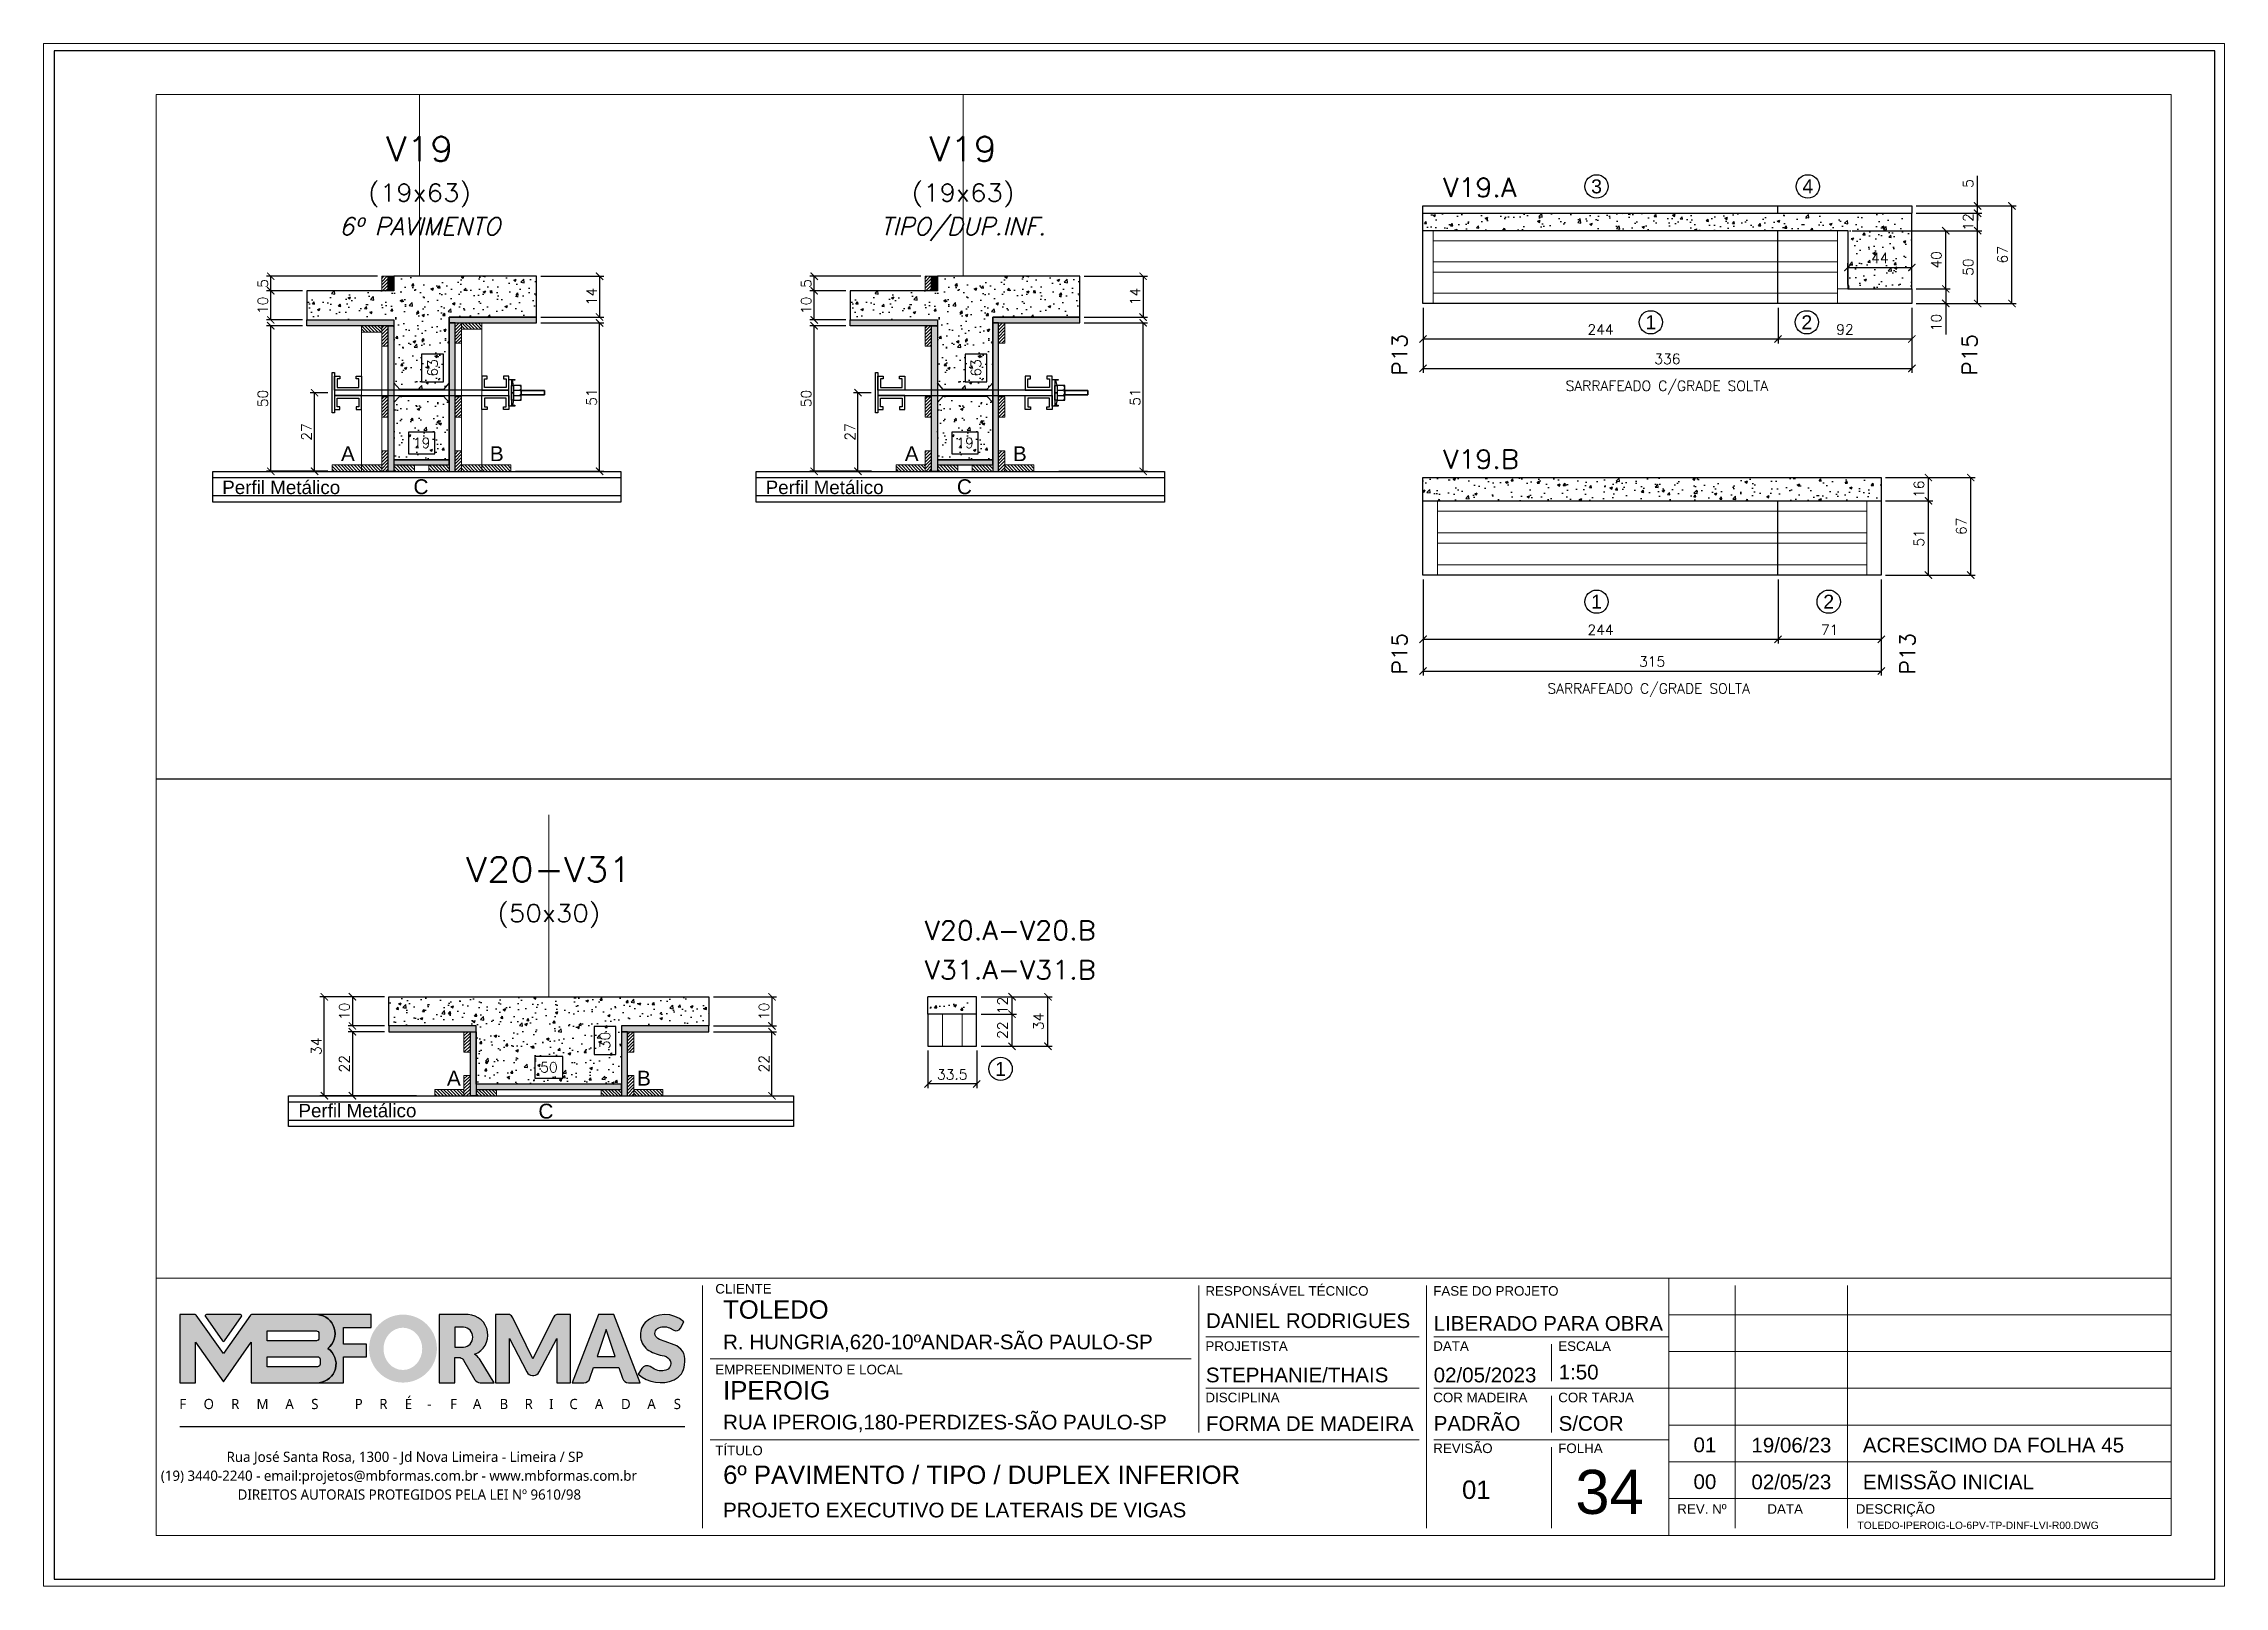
# Paper-space layout '34' of a CAD drawing. Extents: x 399.1 to 428.8, y 284.8 to 305.8.
# The model-space entities are those that its viewports show. They can reach past a viewport. Long polylines and large blocks are cut down to what shows.
import ezdxf
from ezdxf.enums import TextEntityAlignment as Align

# ---------------------------------------------------------------- set-up
doc = ezdxf.new("R2010")
doc.units = 0
doc.header["$PDMODE"] = 2
doc.header["$PDSIZE"] = 10
doc.linetypes.add('CABLIN', pattern=[0.35, 0.25, -0.1])
doc.linetypes.add('HIDDEN', pattern=[9.525, 6.35, -3.175])
doc.layers.get('0').update_dxf_attribs({"lineweight": 13})
doc.layers.get('Defpoints').update_dxf_attribs({"lineweight": 13})
for name, color, linetype in [('Barra de Ancoragem', 20, 'Continuous'), ('Concreto', 250, 'HIDDEN'), ('Cota', 4, 'Continuous'), ('Cota Seção (2x)', 4, 'Continuous'), ('Hachura', 252, 'CABLIN'), ('MB Logo', 255, 'Continuous'), ('Painéis', 200, 'Continuous'), ('Perfil Metálico', 224, 'Continuous'), ('Romaneio', 10, 'Continuous'), ('Texto de Titulo', 7, 'Continuous'), ('Texto Qtd Sarr', 242, 'Continuous'), ('Tubo de PVC', 51, 'Continuous')]:
    doc.layers.add(name, color=color, linetype=linetype)
for name, color, linetype, lineweight in [('FOLHA MB', 7, 'Continuous', 13), ('Madeira', 100, 'Continuous', 13), ('N° Folha', 5, 'Continuous', 13), ('Sarr 2.2x7', 40, 'Continuous', 9), ('Texto Seção', 7, 'Continuous', 15)]:
    doc.layers.add(name, color=color, linetype=linetype, lineweight=lineweight)
doc.layers.add('Laje_Perimetro', color=7, linetype='Continuous', plot=False)
doc.layers.add('VIEW', color=252, linetype='Continuous', lineweight=13, plot=False)
doc.styles.add('ARIAL', font='arial.ttf', dxfattribs={"oblique": 15, "height": 25})
doc.styles.add('MB_C01', font='arial.ttf', dxfattribs={"height": 1.3})
doc.styles.add('MB_C02', font='arial.ttf', dxfattribs={"height": 2})
doc.styles.add('MB_C03', font='arial.ttf', dxfattribs={"height": 2.5})
doc.styles.add('MB_C04', font='arial.ttf', dxfattribs={"height": 6})
doc.styles.add('MtXpl_Lucida_Sans_Un', font='l_10646.ttf')
doc.styles.add('REGUA-120', font='ROMANS.shx', dxfattribs={"height": 15})
doc.styles.add('ROMANS', font='romans.shx')
doc.dimstyles.new('Cota Paínel', dxfattribs={"dimtxt": 7, "dimasz": 5, "dimexe": 3, "dimexo": 3, "dimgap": 3, "dimtad": 1, "dimdec": 1, "dimzin": 12, "dimdsep": 46, "dimtxsty": 'ROMANS', "dimblk": 'ARCHTICK', "dimcen": 0, "dimclrd": 4, "dimclre": 4, "dimclrt": 1, "dimadec": 1, "dimazin": 3, "dimtfac": 1, "dimtdec": 1, "dimtmove": 0, "dimatfit": 3, "dimldrblk": 'OBLIQUE', "dimfxl": 1, "dimtolj": 1, "dimtzin": 12, "dimarcsym": 0})
doc.dimstyles.new('Cota Seção (2x)', dxfattribs={"dimtxt": 7, "dimasz": 5, "dimexe": 3, "dimexo": 3, "dimgap": 2, "dimtad": 3, "dimdec": 1, "dimlfac": 0.5, "dimzin": 12, "dimdsep": 46, "dimtxsty": 'ROMANS', "dimblk": 'ARCHTICK', "dimcen": 0, "dimclrd": 4, "dimclre": 4, "dimclrt": 1, "dimadec": 1, "dimazin": 3, "dimtfac": 1, "dimtdec": 1, "dimtmove": 0, "dimatfit": 3, "dimldrblk": 'OBLIQUE', "dimfxl": 1, "dimtolj": 1, "dimtzin": 12, "dimarcsym": 0})
doc.dimstyles.new('Cota Seção interna', dxfattribs={"dimtxt": 7, "dimasz": 6, "dimexe": 0.18, "dimexo": 2, "dimgap": -4, "dimtad": 3, "dimdec": 1, "dimlfac": 0.5, "dimzin": 12, "dimdsep": 46, "dimtxsty": 'ROMANS', "dimblk": 'ARCHTICK', "dimcen": 0.09, "dimse1": 1, "dimse2": 1, "dimsd1": 1, "dimsd2": 1, "dimclrd": 180, "dimclre": 5, "dimclrt": 1, "dimadec": 0, "dimazin": 3, "dimtfac": 1, "dimtdec": 1, "dimtofl": 0, "dimtmove": 0, "dimatfit": 3, "dimldrblk": 'ARCHTICK', "dimfxl": 1, "dimtolj": 1, "dimtzin": 0, "dimarcsym": 0})
pattern_1 = [(315, (5683.6983, -7986.3843), (1.12253202, 1.12253202), [])]
pattern_2 = [(45, (-8923.2781, 23157.8796), (-1.12253202, 1.12253202), [])]
pattern_3 = [(225, (-25534.1656, -22620.1594), (1.12253202, -1.12253202), [])]
pattern_4 = [(315, (6057.2182, -7986.3843), (1.12253202, 1.12253202), [])]
pattern_5 = [(45, (-8549.7583, 23157.8796), (-1.12253202, 1.12253202), [])]
pattern_6 = [(225, (-25160.6457, -22620.1594), (1.12253202, -1.12253202), [])]

psp = doc.layouts.new('34')

msp = doc.modelspace()

# ---------------------------------------------------------------- texts
at = {"layer": 'N° Folha', "color": 5, "style": 'MB_C04'}
msp.add_text('34', height=30.306, dxfattribs=at).set_placement((-16460.91, -473))
at = {"layer": 'Painéis', "color": 1, "char_height": 7, "attachment_point": 5, "style": 'ROMANS'}
for insert in [(-16397.98, 300.83), (-16410.48, 92.93)]:
    msp.add_mtext('\\A1;SARRAFEADO C/GRADE SOLTA', dxfattribs=dict(at, insert=insert))
at = {"layer": 'Romaneio', "color": 0, "style": 'ARIAL'}
for s, p in [('3', (-16446.33, 439.06)), ('4', (-16301.1, 439.06)), ('1', (-16409.04, 345.66)), ('2', (-16301.81, 345.66)), ('1', (-16446.33, 153.73)), ('2', (-16286.75, 153.73)), ('1', (-16855.95, -167.22))]:
    msp.add_text(s, height=9.6, dxfattribs=at).set_placement(p, align=Align.MIDDLE_CENTER)
at = {"layer": 'Texto Seção', "style": 'REGUA-120', "width": 1.05}
for s, p in [('V19.A', (-16551.85, 431.82)), ('V19.B', (-16551.85, 245.15)), ('V20.A-V20.B', (-16908.25, -78.58)), ('V31.A-V31.B', (-16908.25, -105.67))]:
    msp.add_text(s, height=13, dxfattribs=at).set_placement(p)
for s, p in [('P13', (-16581.72, 323.25)), ('P15', (-16189.84, 323.25)), ('P15', (-16581.72, 117.95)), ('P13', (-16232.59, 117.95))]:
    msp.add_text(s, height=10.4, rotation=90, dxfattribs=at).set_placement(p, align=Align.MIDDLE_CENTER)
at = {"layer": 'Texto Seção', "color": 0, "linetype": 'Continuous', "style": 'ARIAL'}
for s, p in [('A', (-17304.58, 255.39)), ('B', (-17202.27, 255.39)), ('A', (-16917.06, 255.39)), ('B', (-16842.75, 255.39)), ('C', (-17254.36, 232.72)), ('C', (-16880.84, 232.72)), ('A', (-17231.75, -173.61)), ('B', (-17101.1, -173.61)), ('C', (-17168.49, -196.28))]:
    msp.add_text(s, height=10.22, dxfattribs=at).set_placement(p, align=Align.MIDDLE_CENTER)
at = {"layer": 'Texto Seção', "style": 'ARIAL'}
for p in [(-17350.43, 232.28), (-16976.91, 232.28), (-17298.03, -195.9)]:
    msp.add_text('Perfil Metálico', height=9.24, dxfattribs=at).set_placement(p, align=Align.MIDDLE_CENTER)

# ---------------------------------------------------------------- blocks, each defined once
blk = doc.blocks.new('MB-NOVO')
at = {"layer": 'MB Logo', "linetype": 'Continuous'}
h = blk.add_hatch(color=256, dxfattribs=at)
h.dxf.hatch_style = 1
h.set_gradient(color1=(242, 132, 69), color2=(247, 180, 141), rotation=90, tint=1)
h.paths.add_polyline_path([(-18529.6, 10980.8), (-18475.7, 10980.8, 0.706757), (-18468.7, 11008, 0.681802), (-18476.7, 11034.9), (-18529.4, 11034.9, 0.243712), (-18530.2, 11034.5), (-18551.7, 11003.9), (-18573.3, 11034.5, 0.243712), (-18574.1, 11034.9), (-18586.5, 11034.9), (-18586.5, 10980.8), (-18573.9, 10980.8), (-18573.9, 11012.9), (-18551.7, 10981.5), (-18529.6, 11012.9)])
h.paths.add_polyline_path([(-18516.8, 11014.1), (-18516.8, 11022), (-18477.8, 11022, -0.414214), (-18475.8, 11020), (-18475.8, 11016.1, -0.414214), (-18477.8, 11014.1)], flags=16)
h.paths.add_polyline_path([(-18516.8, 11001.4), (-18476.8, 11001.4, -0.414214), (-18474.8, 10999.4), (-18474.8, 10995.5, -0.414214), (-18476.8, 10993.5), (-18516.8, 10993.5)], flags=16)
at = {"layer": 'MB Logo', "true_color": 0x262626}
h = blk.add_hatch(color=250, dxfattribs=at)
h.dxf.hatch_style = 1
h.paths.add_polyline_path([(-18537.3, 11033.3, 0.60809), (-18538.1, 11034.9), (-18565.3, 11034.9, 0.60809), (-18566.1, 11033.3), (-18552.5, 11014, 0.518202), (-18550.9, 11014)])
h = blk.add_hatch(color=250, dxfattribs=at)
h.dxf.hatch_style = 1
h.paths.add_polyline_path([(-18456.2, 11011.3), (-18456.2, 11024.6), (-18434.2, 11024.6), (-18434.2, 11034.9), (-18476.7, 11034.9, -0.681802), (-18468.7, 11008, -0.706757), (-18475.7, 10980.8), (-18456.2, 10980.8), (-18456.2, 11001.4), (-18437.8, 11001.4), (-18437.8, 11011.3)])
h = blk.add_hatch(color=250, dxfattribs=at)
h.dxf.hatch_style = 1
h.paths.add_polyline_path([(-18435.9, 11007.9, 1), (-18381.9, 11007.9, 1)])
edge = h.paths.add_edge_path(flags=16)
edge.add_ellipse((-18409, 11007.7), major_axis=(0, 16.8), ratio=0.916255, start_angle=0, end_angle=360)
h = blk.add_hatch(color=250, dxfattribs=at)
h.dxf.hatch_style = 1
h.paths.add_polyline_path([(-18357, 11034.9), (-18380.2, 11034.9), (-18380.2, 10980.8), (-18367.6, 10980.8), (-18367.6, 11000.7), (-18363.4, 11000.7, -0.195765), (-18360.9, 10998.9), (-18351.8, 10983.2, 0.261385), (-18347.5, 10980.8), (-18336.4, 10980.8), (-18347.5, 10999, 0.082429), (-18349.6, 11001.5), (-18351.9, 11003.4, 0.81838)])
h.paths.add_polyline_path([(-18360.8, 11009), (-18367.6, 11009), (-18367.6, 11025), (-18360.8, 11025, -0.92578)], flags=16)
h = blk.add_hatch(color=250, dxfattribs=at)
h.dxf.hatch_style = 1
h.paths.add_polyline_path([(-18286.6, 11015.9), (-18286.6, 10980.8), (-18275.8, 10980.8), (-18275.8, 11034.9), (-18286.6, 11034.9, 0.216647), (-18289.4, 11032.4), (-18305.5, 10999.8), (-18321.6, 11032.7, 0.199908), (-18324.3, 11034.9), (-18335.2, 11034.9), (-18335.2, 10980.8), (-18324.3, 10980.8), (-18324.3, 11015.9), (-18310.4, 10989.3, 0.279644), (-18306, 10986.6, 0.340986), (-18300.5, 10989.3)])
h = blk.add_hatch(color=250, dxfattribs=at)
h.dxf.hatch_style = 1
h.paths.add_polyline_path([(-18274.4, 10980.8), (-18265, 10980.8, 0.322517), (-18260.2, 10984.3), (-18257.3, 10993), (-18237.2, 10993), (-18234.3, 10984.3, 0.322517), (-18229.5, 10980.8), (-18220.3, 10980.8), (-18241.2, 11034.9), (-18253.4, 11034.9)])
h.paths.add_polyline_path([(-18254.4, 11001.6), (-18247.3, 11023), (-18240.1, 11001.6)], flags=16)
h = blk.add_hatch(color=250, dxfattribs=at)
h.dxf.hatch_style = 1
h.paths.add_polyline_path([(-18206, 11024, -0.247671), (-18196.9, 11024.3), (-18193.5, 11022.5, 0.40799), (-18188.2, 11024.1), (-18185.4, 11029.1, 0.392837), (-18216.2, 11028.7, 0.467779), (-18213.3, 11006.3, 0.077523), (-18201.2, 11002.1, -0.214206), (-18196.1, 10997.9, -0.284295), (-18198.2, 10991.4, -0.26924), (-18208.8, 10991.6), (-18212.2, 10993.6, 0.407727), (-18219, 10992.1), (-18221.8, 10987.7, 0.296878), (-18193.2, 10983.1, 0.272251), (-18184.9, 10995.3), (-18184.6, 10997.9, 0.348906), (-18193.7, 11011.2), (-18200.4, 11013.5, -0.045018), (-18205.8, 11015.7, -0.618284)])
at = {"layer": 'MB Logo', "linetype": 'Continuous'}
blk.add_line((-18586.5, 10945.9), (-18184.8, 10945.9), dxfattribs=at)
at = {"layer": 'MB Logo', "color": 23, "linetype": 'Continuous', "true_color": 0xf28445}
for points in [[(-18573.3, 11034.5, 0.243712), (-18574.1, 11034.9), (-18586.5, 11034.9), (-18586.5, 10980.8), (-18573.9, 10980.8), (-18573.9, 11012.9), (-18551.7, 10981.5), (-18529.6, 11012.9), (-18529.6, 10980.8), (-18475.7, 10980.8, 0.706757), (-18468.7, 11008, 0.681802), (-18476.7, 11034.9), (-18529.4, 11034.9, 0.243712), (-18530.2, 11034.5), (-18551.7, 11003.9)], [(-18516.8, 11022), (-18477.8, 11022, -0.414214), (-18475.8, 11020), (-18475.8, 11016.1, -0.414214), (-18477.8, 11014.1), (-18516.8, 11014.1)], [(-18516.8, 11001.4), (-18476.8, 11001.4, -0.414214), (-18474.8, 10999.4), (-18474.8, 10995.5, -0.414214), (-18476.8, 10993.5), (-18516.8, 10993.5)]]:
    blk.add_lwpolyline(points, format="xyb", close=True, dxfattribs=at)
at = {"layer": 'MB Logo', "color": 250, "true_color": 0x262626}
for points in [[(-18537.3, 11033.3, 0.60809), (-18538.1, 11034.9), (-18565.3, 11034.9, 0.60809), (-18566.1, 11033.3), (-18552.5, 11014, 0.518202), (-18550.9, 11014)], [(-18437.8, 11011.3), (-18456.2, 11011.3), (-18456.2, 11024.6), (-18434.2, 11024.6), (-18434.2, 11034.9), (-18476.7, 11034.9, -0.681802), (-18468.7, 11008, -0.706757), (-18475.7, 10980.8), (-18456.2, 10980.8), (-18456.2, 11001.4), (-18437.8, 11001.4)], [(-18347.5, 10980.8), (-18336.4, 10980.8), (-18347.5, 10999, 0.082429), (-18349.6, 11001.5), (-18351.9, 11003.4, 0.81838), (-18357, 11034.9), (-18380.2, 11034.9), (-18380.2, 10980.8), (-18367.6, 10980.8), (-18367.6, 11000.7), (-18363.4, 11000.7, -0.209789), (-18360.8, 10998.7), (-18351.8, 10983.2, 0.261385)], [(-18286.6, 11015.9), (-18286.6, 10980.8), (-18275.8, 10980.8), (-18275.8, 11034.9), (-18286.6, 11034.9, 0.216647), (-18289.4, 11032.4), (-18305.5, 10999.8), (-18321.5, 11032.4, 0.216647), (-18324.3, 11034.9), (-18335.2, 11034.9), (-18335.2, 10980.8), (-18324.3, 10980.8), (-18324.3, 11015.9), (-18310.4, 10989.3, 0.279644), (-18306, 10986.6), (-18304.9, 10986.6, 0.279644), (-18300.5, 10989.3)], [(-18265, 10980.8, 0.322517), (-18260.2, 10984.3), (-18257.3, 10993), (-18237.2, 10993), (-18234.3, 10984.3, 0.322517), (-18229.5, 10980.8), (-18220.3, 10980.8), (-18241.2, 11034.9), (-18253.4, 11034.9), (-18274.4, 10980.8)], [(-18206.2, 11015.9, -0.549626), (-18206.4, 11023.8, -0.258723), (-18196.9, 11024.3), (-18193.5, 11022.5, 0.40799), (-18188.2, 11024.1), (-18185.4, 11029.1, 0.392837), (-18216.2, 11028.7, 0.467779), (-18213.3, 11006.3, 0.077523), (-18201.2, 11002.1, -0.203897), (-18196.3, 10998.2), (-18196.1, 10997.8, -0.267611), (-18198, 10991.6), (-18198.5, 10991.3, -0.261145), (-18208.8, 10991.6), (-18212.2, 10993.6, 0.407727), (-18219, 10992.1), (-18221.8, 10987.7, 0.296878), (-18193.2, 10983.1, 0.265963), (-18184.9, 10994.9), (-18184.7, 10997.6, 0.340466), (-18193.1, 11011), (-18200.4, 11013.5, -0.049298)], [(-18367.6, 11009), (-18360.8, 11009, 0.92578), (-18360.8, 11025), (-18367.6, 11025)]]:
    blk.add_lwpolyline(points, format="xyb", close=True, dxfattribs=at)
blk.add_lwpolyline([(-18247.3, 11023), (-18254.4, 11001.6), (-18240.1, 11001.6)], close=True, dxfattribs=at)
at = {"layer": 'MB Logo', "color": 250, "true_color": 0x262626, "style": 'MtXpl_Lucida_Sans_Un'}
for s, height, p in [('F', 8.12, (-18586.8, 10959.8)), ('O', 8.12, (-18567.5, 10959.8)), ('R', 8.12, (-18545.6, 10959.8)), ('M', 8.12, (-18525.4, 10959.8)), ('A', 8.12, (-18502.5, 10959.8)), ('S', 8.12, (-18481.9, 10959.8)), ('P', 8.12, (-18447.3, 10959.8)), ('R', 8.12, (-18427.8, 10959.8)), ('É', 8.12, (-18407.5, 10959.8)), ('-', 8.12, (-18389.6, 10959.8)), ('F', 8.12, (-18371.4, 10959.8)), ('A', 8.12, (-18353.3, 10959.8)), ('B', 8.12, (-18332.1, 10959.8)), ('R', 8.12, (-18312.2, 10959.8)), ('I', 8.12, (-18292.7, 10959.8)), ('C', 8.12, (-18276.6, 10959.8)), ('A', 8.12, (-18256.3, 10959.8)), ('D', 8.12, (-18235.5, 10959.8)), ('A', 8.12, (-18214.6, 10959.8)), ('S', 8.12, (-18193.6, 10959.8)), ('DIREITOS AUTORAIS PROTEGIDOS PELA LEI Nº 9610/98', 8.122, (-18540.4, 10887.8))]:
    blk.add_text(s, height=height, dxfattribs=at).set_placement(p)
at = {"layer": 'MB Logo', "style": 'MtXpl_Lucida_Sans_Un'}
for s, p in [('(19) 3440-2240 - email:projetos@mbformas.com.br - www.mbformas.com.br', (-18601.5, 10902.8)), ('Rua José Santa Rosa, 1300 - Jd Nova Limeira - Limeira / SP', (-18549.2, 10917.8))]:
    blk.add_text(s, height=8.122, dxfattribs=at).set_placement(p)
blk = doc.blocks.new('A$C169d8357')
at = {"layer": 'FOLHA MB', "color": 1}
for p, q in [((1109.8, 356.7), (70, 356.7)), ((445.6, 351.7), (445.6, 185)), ((786.6, 351.7), (786.6, 250.7)), ((943.1, 351.7), (943.1, 185)), ((1109.8, 356.7), (1109.8, 179.9)), ((1455, 356.7), (1109.8, 356.7)), ((1155.3, 185), (1155.3, 351.7)), ((1232.6, 351.7), (1232.6, 185)), ((1455, 331.5), (1109.8, 331.5)), ((938.1, 316.3), (791.6, 316.3)), ((1109.8, 316.3), (948.2, 316.3)), ((781.5, 301.2), (450.7, 301.2)), ((1029, 311.3), (1029, 286)), ((1455, 306.2), (1109.8, 306.2)), ((938.1, 281), (791.6, 281)), ((1109.8, 281), (948.2, 281)), ((1029, 275.9), (1029, 250.7)), ((1455, 281), (1109.8, 281)), ((1455, 255.7), (1109.8, 255.7)), ((938.1, 245.6), (450.7, 245.6)), ((1109.8, 245.6), (948.2, 245.6)), ((1029, 240.6), (1029, 185)), ((1455, 230.4), (1109.8, 230.4)), ((1455, 205.2), (1109.8, 205.2))]:
    blk.add_line(p, q, dxfattribs=at)
for points in [[(0, 1199.9), (0, 149.9), (1485, 149.9), (1485, 1199.9)], [(70, 1169.9), (70, 179.9), (1455, 179.9), (1455, 1169.9)]]:
    blk.add_lwpolyline(points, close=True, dxfattribs=at)
at = {"layer": 'MB Logo', "xscale": 0.8642040370897565, "yscale": 0.8642040370897565, "zscale": 0.8642040370897565}
blk.add_blockref('MB-NOVO', (16148.7, -9204.8), dxfattribs=at)
at = {"layer": 'FOLHA MB', "color": 6}
for s, height, style, p in [('CLIENTE', 6.57, 'MB_C01', (454.3, 346.1)), ('RESPONSÁVEL TÉCNICO', 6.566, 'MB_C01', (791.2, 344.6)), ('FASE DO PROJETO', 6.566, 'MB_C01', (947.8, 344.6)), ('R. HUNGRIA,620-10ºANDAR-SÃO PAULO-SP', 10.102, 'MB_C02', (459.7, 307.8)), ('PROJETISTA', 6.57, 'MB_C01', (791.2, 306.7)), ('DATA', 6.57, 'MB_C01', (947.8, 306.7)), ('ESCALA', 6.57, 'MB_C01', (1033.7, 306.7)), ('EMPREENDIMENTO E LOCAL', 6.566, 'MB_C01', (454.3, 290.6)), ('DISCIPLINA', 6.57, 'MB_C01', (791.2, 271.4)), ('COR MADEIRA', 6.566, 'MB_C01', (947.8, 271.4)), ('COR TARJA', 6.57, 'MB_C01', (1033.7, 271.4)), ('RUA IPEROIG,180-PERDIZES-SÃO PAULO-SP', 10.102, 'MB_C02', (459.7, 252.7)), ('TÍTULO', 6.57, 'MB_C01', (454.3, 235)), ('REVISÃO', 6.57, 'MB_C01', (947.8, 236.5)), ('FOLHA', 6.57, 'MB_C01', (1033.7, 236.5)), ('PROJETO EXECUTIVO DE LATERAIS DE VIGAS', 10.102, 'MB_C02', (459.7, 192.3))]:
    blk.add_text(s, height=height, dxfattribs=dict(at, style=style)).set_placement(p)
at = {"layer": 'FOLHA MB', "color": 5}
for s, height, style, p in [('TOLEDO', 12.63, 'MB_C03', (459.7, 328.8)), ('DANIEL RODRIGUES', 10.102, 'MB_C02', (791.6, 322.4)), ('LIBERADO PARA OBRA', 10.102, 'MB_C02', (948.1, 320.5)), ('IPEROIG', 12.63, 'MB_C03', (459.7, 273.3)), ('STEPHANIE/THAIS', 10.102, 'MB_C02', (791.5, 285.1)), ('02/05/2023', 10.1, 'MB_C02', (948.1, 285.1)), ('1:50', 10.1, 'MB_C02', (1034, 287.1)), ('FORMA DE MADEIRA', 10.102, 'MB_C02', (791.6, 251.7)), ('PADRÃO', 10.1, 'MB_C02', (948.1, 251.8)), ('S/COR', 10.1, 'MB_C02', (1034, 251.8)), ('01', 10.1, 'MB_C02', (1126.7, 237.1)), ('19/06/23', 10.1, 'MB_C02', (1166.5, 236.9)), ('ACRESCIMO DA FOLHA 45', 10.102, 'MB_C02', (1243.1, 236.9)), ('6º PAVIMENTO / TIPO / DUPLEX INFERIOR', 12.628, 'MB_C03', (459.7, 215.3)), ('01', 12.63, 'MB_C03', (967.6, 205)), ('00', 10.1, 'MB_C02', (1126.7, 211.8)), ('02/05/23', 10.1, 'MB_C02', (1166.5, 211.6)), ('EMISSÃO INICIAL', 10.102, 'MB_C02', (1243.1, 211.6))]:
    blk.add_text(s, height=height, dxfattribs=dict(at, style=style)).set_placement(p)
at = {"layer": 'FOLHA MB', "color": 6, "style": 'MB_C01'}
for s, p in [('REV. Nº', (1132.5, 198.1)), ('DATA', (1189.7, 198.1)), ('DESCRIÇÃO', (1265.5, 198.1))]:
    blk.add_text(s, height=6.57, dxfattribs=at).set_placement(p, align=Align.MIDDLE_CENTER)
at = {"layer": 'FOLHA MB', "insert": (1239.4, 189.4), "char_height": 5.051, "width": 210.818, "attachment_point": 1, "style": 'MB_C04'}
blk.add_mtext('TOLEDO-IPEROIG-LO-6PV-TP-DINF-LVI-R00.DWG', dxfattribs=at)
blk = doc.blocks.new('*D1081')
at = {"layer": 'Cota Seção (2x)', "color": 180, "lineweight": -2, "transparency": 16777216}
for p, q in [((-17244.9, 270.3), (-17262.9, 270.3)), ((-17262.9, 270.3), (-17262.9, 255.3)), ((-17244.9, 255.3), (-17244.9, 270.3)), ((-17262.9, 255.3), (-17244.9, 255.3))]:
    blk.add_line(p, q, dxfattribs=at)
at = {"layer": 'Defpoints', "color": 0, "transparency": 16777216}
for p in [(-17272.9, 251.3), (-17234.9, 251.3), (-17234.9, 251.3)]:
    blk.add_point(p, dxfattribs=at)
at = {"layer": 'Cota Seção (2x)', "color": 1, "transparency": 16777216, "insert": (-17253.9, 262.8), "char_height": 7, "attachment_point": 5, "style": 'ROMANS'}
blk.add_mtext('\\A1;19', dxfattribs=at)
blk = doc.blocks.new('_ArchTick')
at = {"color": 0, "linetype": 'ByBlock', "const_width": 0.15}
blk.add_lwpolyline([(-0.5, -0.5), (0.5, 0.5)], dxfattribs=at)
blk = doc.blocks.new('*D1082')
at = {"layer": 'Cota', "color": 4, "lineweight": -2, "transparency": 16777216}
for p, q in [((-17171.9, 377.3), (-17128.6, 377.3)), ((-17131.6, 377.3), (-17131.6, 349.3)), ((-17171.9, 349.3), (-17128.6, 349.3))]:
    blk.add_line(p, q, dxfattribs=at)
at = {"layer": 'Defpoints', "color": 0, "transparency": 16777216}
for p in [(-17174.9, 377.3), (-17174.9, 349.3), (-17131.6, 349.3)]:
    blk.add_point(p, dxfattribs=at)
at = {"layer": 'Cota', "color": 4, "lineweight": -2, "transparency": 16777216, "xscale": 5, "yscale": 5, "zscale": 5}
for p, rotation in [((-17131.6, 377.3), 90), ((-17131.6, 349.3), 270)]:
    blk.add_blockref('_ArchTick', p, dxfattribs=dict(at, rotation=rotation))
at = {"layer": 'Cota', "color": 1, "transparency": 16777216, "insert": (-17137.1, 363.3), "char_height": 7, "attachment_point": 5, "rotation": 90, "style": 'ROMANS'}
blk.add_mtext('\\A1;14', dxfattribs=at)
blk = doc.blocks.new('_OBLIQUE')
at = {"color": 0, "linetype": 'ByBlock', "lineweight": -2}
for p, q in [((0, 0), (-1, 0)), ((-0.5, -0.5), (0.5, 0.5))]:
    blk.add_line(p, q, dxfattribs=at)
blk = doc.blocks.new('DSADSAD')
at = {"layer": 'Barra de Ancoragem'}
for p, q in [((-12991, 7698.4), (-13009.2, 7698.4)), ((-13005.1, 7696.9), (-13008.6, 7697.6)), ((-12995.1, 7696.9), (-12991.5, 7697.6))]:
    blk.add_line(p, q, dxfattribs=at)
at = {"layer": 'Barra de Ancoragem', "flags": 128}
for points in [[(-13009.2, 7700.2), (-12991, 7700.2), (-12991, 7698.4), (-13009.2, 7698.4)], [(-13008.6, 7698.4), (-13008.6, 7696), (-13009.2, 7696), (-13009.2, 7698.4)], [(-12995.1, 7698.4), (-12995.1, 7696.9), (-13005.1, 7696.9), (-13005.1, 7698.4)], [(-12991, 7698.4), (-12991, 7696), (-12991.5, 7696), (-12991.5, 7698.4)]]:
    blk.add_lwpolyline(points, close=True, dxfattribs=at)
for points in [[(-13005.1, 7696.9), (-13005.1, 7691.6), (-12995.1, 7691.6), (-12995.1, 7696.9)], [(-13000.4, 7696.9), (-13000.4, 7698.4), (-12999.8, 7698.4), (-12999.8, 7696.9), (-13000.4, 7696.9), (-12999.8, 7696.9)]]:
    blk.add_lwpolyline(points, dxfattribs=at)
for points in [[(-13001.9, 7696.9), (-13001.9, 7692.8, 0.666667), (-12998.3, 7692.8, 0.666667)], [(-12998.3, 7696.9), (-12998.3, 7692.8, 0.729796), (-12995.1, 7692.8, 0.729796)]]:
    blk.add_lwpolyline(points, format="xyb", dxfattribs=at)
at = {"layer": 'Barra de Ancoragem'}
blk.add_arc((-13003.5, 7693.3), 1.7, 197.7564, 342.2436, dxfattribs=at)
blk = doc.blocks.new('*D1083')
at = {"layer": 'Cota', "color": 4, "lineweight": -2, "transparency": 16777216}
for p, q in [((-17318.4, 297.3), (-17330.5, 297.3)), ((-17327.5, 243.3), (-17327.5, 297.3)), ((-17318.3, 243.3), (-17330.5, 243.3))]:
    blk.add_line(p, q, dxfattribs=at)
at = {"layer": 'Defpoints', "color": 0, "transparency": 16777216}
for p in [(-17327.5, 297.3), (-17315.4, 297.3), (-17315.3, 243.3)]:
    blk.add_point(p, dxfattribs=at)
at = {"layer": 'Cota', "color": 4, "lineweight": -2, "transparency": 16777216, "xscale": 5, "yscale": 5, "zscale": 5}
for p, rotation in [((-17327.5, 297.3), 90), ((-17327.5, 243.3), 270)]:
    blk.add_blockref('_ArchTick', p, dxfattribs=dict(at, rotation=rotation))
at = {"layer": 'Cota', "color": 1, "transparency": 16777216, "insert": (-17333, 270.3), "char_height": 7, "attachment_point": 5, "rotation": 90, "style": 'ROMANS'}
blk.add_mtext('\\A1;27', dxfattribs=at)
blk = doc.blocks.new('*D1084')
at = {"layer": 'Cota', "color": 4, "lineweight": -2, "transparency": 16777216}
for p, q in [((-17171.9, 345.3), (-17128.6, 345.3)), ((-17131.6, 243.3), (-17131.6, 345.3)), ((-17189.5, 243.3), (-17128.6, 243.3))]:
    blk.add_line(p, q, dxfattribs=at)
at = {"layer": 'Defpoints', "color": 0, "transparency": 16777216}
for p in [(-17174.9, 345.3), (-17131.6, 345.3), (-17192.5, 243.3)]:
    blk.add_point(p, dxfattribs=at)
at = {"layer": 'Cota', "color": 4, "lineweight": -2, "transparency": 16777216, "xscale": 5, "yscale": 5, "zscale": 5}
for p, rotation in [((-17131.6, 345.3), 90), ((-17131.6, 243.3), 270)]:
    blk.add_blockref('_ArchTick', p, dxfattribs=dict(at, rotation=rotation))
at = {"layer": 'Cota', "color": 1, "transparency": 16777216, "insert": (-17137.1, 294.3), "char_height": 7, "attachment_point": 5, "rotation": 90, "style": 'ROMANS'}
blk.add_mtext('\\A1;51', dxfattribs=at)
blk = doc.blocks.new('*D1085')
at = {"layer": 'Cota Seção (2x)', "color": 180, "lineweight": -2, "transparency": 16777216}
for p, q in [((-17238.9, 323.8), (-17253.9, 323.8)), ((-17253.9, 323.8), (-17253.9, 304.8)), ((-17238.9, 304.8), (-17238.9, 323.8)), ((-17253.9, 304.8), (-17238.9, 304.8))]:
    blk.add_line(p, q, dxfattribs=at)
at = {"layer": 'Defpoints', "color": 0, "transparency": 16777216}
for p in [(-17234.9, 377.3), (-17234.9, 377.3), (-17234.9, 251.3)]:
    blk.add_point(p, dxfattribs=at)
at = {"layer": 'Cota Seção (2x)', "color": 1, "transparency": 16777216, "insert": (-17246.4, 314.3), "char_height": 7, "attachment_point": 5, "rotation": 90, "style": 'ROMANS'}
blk.add_mtext('\\A1;63', dxfattribs=at)
blk = doc.blocks.new('*D1078')
at = {"layer": 'Cota', "color": 4, "lineweight": -2, "transparency": 16777216}
for p, q in [((-17335.9, 343.3), (-17360.6, 343.3)), ((-17357.6, 243.3), (-17357.6, 343.3)), ((-17318.3, 243.3), (-17360.6, 243.3))]:
    blk.add_line(p, q, dxfattribs=at)
at = {"layer": 'Defpoints', "color": 0, "transparency": 16777216}
for p in [(-17357.6, 343.3), (-17332.9, 343.3), (-17315.3, 243.3)]:
    blk.add_point(p, dxfattribs=at)
at = {"layer": 'Cota', "color": 4, "lineweight": -2, "transparency": 16777216, "xscale": 5, "yscale": 5, "zscale": 5}
for p, rotation in [((-17357.6, 343.3), 90), ((-17357.6, 243.3), 270)]:
    blk.add_blockref('_ArchTick', p, dxfattribs=dict(at, rotation=rotation))
at = {"layer": 'Cota', "color": 1, "transparency": 16777216, "insert": (-17363.1, 293.3), "char_height": 7, "attachment_point": 5, "rotation": 90, "style": 'ROMANS'}
blk.add_mtext('\\A1;50', dxfattribs=at)
blk = doc.blocks.new('*D1079')
at = {"layer": 'Cota', "color": 4, "lineweight": -2, "transparency": 16777216}
for p, q in [((-17335.9, 367.3), (-17360.6, 367.3)), ((-17357.6, 347.3), (-17357.6, 367.3)), ((-17335.9, 347.3), (-17360.6, 347.3))]:
    blk.add_line(p, q, dxfattribs=at)
at = {"layer": 'Defpoints', "color": 0, "transparency": 16777216}
for p in [(-17357.6, 367.3), (-17332.9, 367.3), (-17332.9, 347.3)]:
    blk.add_point(p, dxfattribs=at)
at = {"layer": 'Cota', "color": 4, "lineweight": -2, "transparency": 16777216, "xscale": 5, "yscale": 5, "zscale": 5}
for p, rotation in [((-17357.6, 367.3), 90), ((-17357.6, 347.3), 270)]:
    blk.add_blockref('_ArchTick', p, dxfattribs=dict(at, rotation=rotation))
at = {"layer": 'Cota', "color": 1, "transparency": 16777216, "insert": (-17363.1, 357.3), "char_height": 7, "attachment_point": 5, "rotation": 90, "style": 'ROMANS'}
blk.add_mtext('\\A1;10', dxfattribs=at)
blk = doc.blocks.new('*D1080')
at = {"layer": 'Cota', "color": 4, "lineweight": -2, "transparency": 16777216}
for p, q in [((-17284.3, 377.3), (-17360.6, 377.3)), ((-17357.6, 367.3), (-17357.6, 377.3)), ((-17335.9, 367.3), (-17360.6, 367.3))]:
    blk.add_line(p, q, dxfattribs=at)
at = {"layer": 'Defpoints', "color": 0, "transparency": 16777216}
for p in [(-17357.6, 377.3), (-17281.3, 377.3), (-17332.9, 367.3)]:
    blk.add_point(p, dxfattribs=at)
at = {"layer": 'Cota', "color": 4, "lineweight": -2, "transparency": 16777216, "xscale": 5, "yscale": 5, "zscale": 5}
for p, rotation in [((-17357.6, 377.3), 90), ((-17357.6, 367.3), 270)]:
    blk.add_blockref('_ArchTick', p, dxfattribs=dict(at, rotation=rotation))
at = {"layer": 'Cota', "color": 1, "transparency": 16777216, "insert": (-17363.1, 372.3), "char_height": 7, "attachment_point": 5, "rotation": 90, "style": 'ROMANS'}
blk.add_mtext('\\A1;5', dxfattribs=at)
blk = doc.blocks.new('titulo1')
at = {"layer": 'Defpoints', "color": 252, "linetype": 'HIDDEN', "ltscale": 2}
blk.add_line((0, 0), (0, 125), dxfattribs=at)
at = {"layer": 'Defpoints', "style": 'ROMANS', "oblique": 15}
blk.add_attdef('FOLHA', text='', height=10, dxfattribs=at).set_placement((0, 15.6), align=Align.MIDDLE_CENTER)
at = {"layer": 'Texto Qtd Sarr', "color": 3, "style": 'ROMANS', "oblique": 15}
for tag, height, p in [('TITULO', 17, (0, 71.4)), ('SEÇÃO', 12, (0, 41.5))]:
    blk.add_attdef(tag, text='', height=height, dxfattribs=at).set_placement(p, align=Align.MIDDLE_CENTER)
blk = doc.blocks.new('*D1070')
at = {"layer": 'Cota Seção (2x)', "color": 180, "lineweight": -2, "transparency": 16777216}
for p, q in [((-16871.4, 270.3), (-16889.4, 270.3)), ((-16889.4, 270.3), (-16889.4, 255.3)), ((-16871.4, 255.3), (-16871.4, 270.3)), ((-16889.4, 255.3), (-16871.4, 255.3))]:
    blk.add_line(p, q, dxfattribs=at)
at = {"layer": 'Defpoints', "color": 0, "transparency": 16777216}
for p in [(-16899.4, 251.3), (-16861.4, 251.3), (-16861.4, 251.3)]:
    blk.add_point(p, dxfattribs=at)
at = {"layer": 'Cota Seção (2x)', "color": 1, "transparency": 16777216, "insert": (-16880.4, 262.8), "char_height": 7, "attachment_point": 5, "style": 'ROMANS'}
blk.add_mtext('\\A1;19', dxfattribs=at)
blk = doc.blocks.new('*D1071')
at = {"layer": 'Cota', "color": 4, "lineweight": -2, "transparency": 16777216}
for p, q in [((-16798.4, 377.3), (-16755, 377.3)), ((-16758, 377.3), (-16758, 349.3)), ((-16798.4, 349.3), (-16755, 349.3))]:
    blk.add_line(p, q, dxfattribs=at)
at = {"layer": 'Defpoints', "color": 0, "transparency": 16777216}
for p in [(-16801.4, 377.3), (-16801.4, 349.3), (-16758, 349.3)]:
    blk.add_point(p, dxfattribs=at)
at = {"layer": 'Cota', "color": 4, "lineweight": -2, "transparency": 16777216, "xscale": 5, "yscale": 5, "zscale": 5}
for p, rotation in [((-16758, 377.3), 90), ((-16758, 349.3), 270)]:
    blk.add_blockref('_ArchTick', p, dxfattribs=dict(at, rotation=rotation))
at = {"layer": 'Cota', "color": 1, "transparency": 16777216, "insert": (-16763.5, 363.3), "char_height": 7, "attachment_point": 5, "rotation": 90, "style": 'ROMANS'}
blk.add_mtext('\\A1;14', dxfattribs=at)
blk = doc.blocks.new('*D1072')
at = {"layer": 'Cota', "color": 4, "lineweight": -2, "transparency": 16777216}
for p, q in [((-16944.9, 297.3), (-16957, 297.3)), ((-16954, 243.3), (-16954, 297.3)), ((-16944.8, 243.3), (-16957, 243.3))]:
    blk.add_line(p, q, dxfattribs=at)
at = {"layer": 'Defpoints', "color": 0, "transparency": 16777216}
for p in [(-16954, 297.3), (-16941.9, 297.3), (-16941.8, 243.3)]:
    blk.add_point(p, dxfattribs=at)
at = {"layer": 'Cota', "color": 4, "lineweight": -2, "transparency": 16777216, "xscale": 5, "yscale": 5, "zscale": 5}
for p, rotation in [((-16954, 297.3), 90), ((-16954, 243.3), 270)]:
    blk.add_blockref('_ArchTick', p, dxfattribs=dict(at, rotation=rotation))
at = {"layer": 'Cota', "color": 1, "transparency": 16777216, "insert": (-16959.5, 270.3), "char_height": 7, "attachment_point": 5, "rotation": 90, "style": 'ROMANS'}
blk.add_mtext('\\A1;27', dxfattribs=at)
blk = doc.blocks.new('*D1073')
at = {"layer": 'Cota', "color": 4, "lineweight": -2, "transparency": 16777216}
for p, q in [((-16798.4, 345.3), (-16755, 345.3)), ((-16758, 243.3), (-16758, 345.3)), ((-16816, 243.3), (-16755, 243.3))]:
    blk.add_line(p, q, dxfattribs=at)
at = {"layer": 'Defpoints', "color": 0, "transparency": 16777216}
for p in [(-16801.4, 345.3), (-16758, 345.3), (-16819, 243.3)]:
    blk.add_point(p, dxfattribs=at)
at = {"layer": 'Cota', "color": 4, "lineweight": -2, "transparency": 16777216, "xscale": 5, "yscale": 5, "zscale": 5}
for p, rotation in [((-16758, 345.3), 90), ((-16758, 243.3), 270)]:
    blk.add_blockref('_ArchTick', p, dxfattribs=dict(at, rotation=rotation))
at = {"layer": 'Cota', "color": 1, "transparency": 16777216, "insert": (-16763.5, 294.3), "char_height": 7, "attachment_point": 5, "rotation": 90, "style": 'ROMANS'}
blk.add_mtext('\\A1;51', dxfattribs=at)
blk = doc.blocks.new('*D1074')
at = {"layer": 'Cota Seção (2x)', "color": 180, "lineweight": -2, "transparency": 16777216}
for p, q in [((-16865.4, 323.8), (-16880.4, 323.8)), ((-16880.4, 323.8), (-16880.4, 304.8)), ((-16865.4, 304.8), (-16865.4, 323.8)), ((-16880.4, 304.8), (-16865.4, 304.8))]:
    blk.add_line(p, q, dxfattribs=at)
at = {"layer": 'Defpoints', "color": 0, "transparency": 16777216}
for p in [(-16861.4, 377.3), (-16861.4, 377.3), (-16861.4, 251.3)]:
    blk.add_point(p, dxfattribs=at)
at = {"layer": 'Cota Seção (2x)', "color": 1, "transparency": 16777216, "insert": (-16872.9, 314.3), "char_height": 7, "attachment_point": 5, "rotation": 90, "style": 'ROMANS'}
blk.add_mtext('\\A1;63', dxfattribs=at)
blk = doc.blocks.new('*D1075')
at = {"layer": 'Cota', "color": 4, "lineweight": -2, "transparency": 16777216}
for p, q in [((-16962.4, 343.3), (-16987.1, 343.3)), ((-16984.1, 243.3), (-16984.1, 343.3)), ((-16944.8, 243.3), (-16987.1, 243.3))]:
    blk.add_line(p, q, dxfattribs=at)
at = {"layer": 'Defpoints', "color": 0, "transparency": 16777216}
for p in [(-16984.1, 343.3), (-16959.4, 343.3), (-16941.8, 243.3)]:
    blk.add_point(p, dxfattribs=at)
at = {"layer": 'Cota', "color": 4, "lineweight": -2, "transparency": 16777216, "xscale": 5, "yscale": 5, "zscale": 5}
for p, rotation in [((-16984.1, 343.3), 90), ((-16984.1, 243.3), 270)]:
    blk.add_blockref('_ArchTick', p, dxfattribs=dict(at, rotation=rotation))
at = {"layer": 'Cota', "color": 1, "transparency": 16777216, "insert": (-16989.6, 293.3), "char_height": 7, "attachment_point": 5, "rotation": 90, "style": 'ROMANS'}
blk.add_mtext('\\A1;50', dxfattribs=at)
blk = doc.blocks.new('*D1076')
at = {"layer": 'Cota', "color": 4, "lineweight": -2, "transparency": 16777216}
for p, q in [((-16962.4, 367.3), (-16987.1, 367.3)), ((-16984.1, 347.3), (-16984.1, 367.3)), ((-16962.4, 347.3), (-16987.1, 347.3))]:
    blk.add_line(p, q, dxfattribs=at)
at = {"layer": 'Defpoints', "color": 0, "transparency": 16777216}
for p in [(-16984.1, 367.3), (-16959.4, 367.3), (-16959.4, 347.3)]:
    blk.add_point(p, dxfattribs=at)
at = {"layer": 'Cota', "color": 4, "lineweight": -2, "transparency": 16777216, "xscale": 5, "yscale": 5, "zscale": 5}
for p, rotation in [((-16984.1, 367.3), 90), ((-16984.1, 347.3), 270)]:
    blk.add_blockref('_ArchTick', p, dxfattribs=dict(at, rotation=rotation))
at = {"layer": 'Cota', "color": 1, "transparency": 16777216, "insert": (-16989.6, 357.3), "char_height": 7, "attachment_point": 5, "rotation": 90, "style": 'ROMANS'}
blk.add_mtext('\\A1;10', dxfattribs=at)
blk = doc.blocks.new('*D1077')
at = {"layer": 'Cota', "color": 4, "lineweight": -2, "transparency": 16777216}
for p, q in [((-16910.8, 377.3), (-16987.1, 377.3)), ((-16984.1, 367.3), (-16984.1, 377.3)), ((-16962.4, 367.3), (-16987.1, 367.3))]:
    blk.add_line(p, q, dxfattribs=at)
at = {"layer": 'Defpoints', "color": 0, "transparency": 16777216}
for p in [(-16984.1, 377.3), (-16907.8, 377.3), (-16959.4, 367.3)]:
    blk.add_point(p, dxfattribs=at)
at = {"layer": 'Cota', "color": 4, "lineweight": -2, "transparency": 16777216, "xscale": 5, "yscale": 5, "zscale": 5}
for p, rotation in [((-16984.1, 377.3), 90), ((-16984.1, 367.3), 270)]:
    blk.add_blockref('_ArchTick', p, dxfattribs=dict(at, rotation=rotation))
at = {"layer": 'Cota', "color": 1, "transparency": 16777216, "insert": (-16989.6, 372.3), "char_height": 7, "attachment_point": 5, "rotation": 90, "style": 'ROMANS'}
blk.add_mtext('\\A1;5', dxfattribs=at)
blk = doc.blocks.new('*D1086')
at = {"layer": 'Cota', "color": 4, "lineweight": -2, "transparency": 16777216}
for p, q in [((-16565.6, 355.6), (-16565.6, 331.2)), ((-16321.6, 355.6), (-16321.6, 331.2)), ((-16565.6, 334.2), (-16321.6, 334.2))]:
    blk.add_line(p, q, dxfattribs=at)
at = {"layer": 'Defpoints', "color": 0, "transparency": 16777216}
for p in [(-16565.6, 358.6), (-16321.6, 358.6), (-16321.6, 334.2)]:
    blk.add_point(p, dxfattribs=at)
at = {"layer": 'Cota', "color": 4, "lineweight": -2, "transparency": 16777216, "xscale": 5, "yscale": 5, "zscale": 5, "rotation": 180}
blk.add_blockref('_ArchTick', (-16565.6, 334.2), dxfattribs=at)
at = {"layer": 'Cota', "color": 4, "lineweight": -2, "transparency": 16777216, "xscale": 5, "yscale": 5, "zscale": 5}
blk.add_blockref('_ArchTick', (-16321.6, 334.2), dxfattribs=at)
at = {"layer": 'Cota', "color": 1, "transparency": 16777216, "insert": (-16443.6, 340.7), "char_height": 7, "attachment_point": 5, "style": 'ROMANS'}
blk.add_mtext('\\A1;244', dxfattribs=at)
blk = doc.blocks.new('*D1087')
at = {"layer": 'Cota', "color": 4, "lineweight": -2, "transparency": 16777216}
for p, q in [((-16321.6, 355.6), (-16321.6, 331.2)), ((-16229.6, 355.6), (-16229.6, 331.2)), ((-16321.6, 334.2), (-16229.6, 334.2))]:
    blk.add_line(p, q, dxfattribs=at)
at = {"layer": 'Defpoints', "color": 0, "transparency": 16777216}
for p in [(-16321.6, 358.6), (-16229.6, 358.6), (-16229.6, 334.2)]:
    blk.add_point(p, dxfattribs=at)
at = {"layer": 'Cota', "color": 4, "lineweight": -2, "transparency": 16777216, "xscale": 5, "yscale": 5, "zscale": 5, "rotation": 180}
blk.add_blockref('_ArchTick', (-16321.6, 334.2), dxfattribs=at)
at = {"layer": 'Cota', "color": 4, "lineweight": -2, "transparency": 16777216, "xscale": 5, "yscale": 5, "zscale": 5}
blk.add_blockref('_ArchTick', (-16229.6, 334.2), dxfattribs=at)
at = {"layer": 'Cota', "color": 1, "transparency": 16777216, "insert": (-16275.6, 340.7), "char_height": 7, "attachment_point": 5, "style": 'ROMANS'}
blk.add_mtext('\\A1;92', dxfattribs=at)
blk = doc.blocks.new('*D1088')
at = {"layer": 'Cota', "color": 4, "lineweight": -2, "transparency": 16777216}
for p, q in [((-16565.6, 355.6), (-16565.6, 311)), ((-16229.6, 355.6), (-16229.6, 311)), ((-16565.6, 314), (-16229.6, 314))]:
    blk.add_line(p, q, dxfattribs=at)
at = {"layer": 'Defpoints', "color": 0, "transparency": 16777216}
for p in [(-16565.6, 358.6), (-16229.6, 358.6), (-16229.6, 314)]:
    blk.add_point(p, dxfattribs=at)
at = {"layer": 'Cota', "color": 4, "lineweight": -2, "transparency": 16777216, "xscale": 5, "yscale": 5, "zscale": 5, "rotation": 180}
blk.add_blockref('_ArchTick', (-16565.6, 314), dxfattribs=at)
at = {"layer": 'Cota', "color": 4, "lineweight": -2, "transparency": 16777216, "xscale": 5, "yscale": 5, "zscale": 5}
blk.add_blockref('_ArchTick', (-16229.6, 314), dxfattribs=at)
at = {"layer": 'Cota', "color": 1, "transparency": 16777216, "insert": (-16397.6, 320.5), "char_height": 7, "attachment_point": 5, "style": 'ROMANS'}
blk.add_mtext('\\A1;336', dxfattribs=at)
blk = doc.blocks.new('*D1089')
at = {"layer": 'Cota', "color": 4, "lineweight": -2, "transparency": 16777216}
for p, q in [((-16226.6, 368.6), (-16203.3, 368.6)), ((-16206.3, 368.6), (-16206.3, 358.6)), ((-16226.6, 358.6), (-16203.3, 358.6)), ((-16206.3, 358.6), (-16206.3, 337.3))]:
    blk.add_line(p, q, dxfattribs=at)
at = {"layer": 'Defpoints', "color": 0, "transparency": 16777216}
for p in [(-16229.6, 368.6), (-16229.6, 358.6), (-16206.3, 358.6)]:
    blk.add_point(p, dxfattribs=at)
at = {"layer": 'Cota', "color": 4, "lineweight": -2, "transparency": 16777216, "xscale": 5, "yscale": 5, "zscale": 5}
for p, rotation in [((-16206.3, 368.6), 90), ((-16206.3, 358.6), 270)]:
    blk.add_blockref('_ArchTick', p, dxfattribs=dict(at, rotation=rotation))
at = {"layer": 'Cota', "color": 1, "transparency": 16777216, "insert": (-16212.8, 345.5), "char_height": 7, "attachment_point": 5, "rotation": 90, "style": 'ROMANS'}
blk.add_mtext('\\A1;10', dxfattribs=at)
blk = doc.blocks.new('*D1090')
at = {"layer": 'Cota', "color": 4, "lineweight": -2, "transparency": 16777216}
for p, q in [((-16270.6, 408.6), (-16203.3, 408.6)), ((-16206.3, 368.6), (-16206.3, 408.6)), ((-16226.6, 368.6), (-16203.3, 368.6))]:
    blk.add_line(p, q, dxfattribs=at)
at = {"layer": 'Defpoints', "color": 0, "transparency": 16777216}
for p in [(-16273.6, 408.6), (-16206.3, 408.6), (-16229.6, 368.6)]:
    blk.add_point(p, dxfattribs=at)
at = {"layer": 'Cota', "color": 4, "lineweight": -2, "transparency": 16777216, "xscale": 5, "yscale": 5, "zscale": 5}
for p, rotation in [((-16206.3, 408.6), 90), ((-16206.3, 368.6), 270)]:
    blk.add_blockref('_ArchTick', p, dxfattribs=dict(at, rotation=rotation))
at = {"layer": 'Cota', "color": 1, "transparency": 16777216, "insert": (-16212.8, 388.6), "char_height": 7, "attachment_point": 5, "rotation": 90, "style": 'ROMANS'}
blk.add_mtext('\\A1;40', dxfattribs=at)
blk = doc.blocks.new('*D1091')
at = {"layer": 'Cota', "color": 4, "lineweight": -2, "transparency": 16777216}
for p, q in [((-16226.6, 420.6), (-16181.4, 420.6)), ((-16184.4, 408.6), (-16184.4, 420.6)), ((-16270.6, 408.6), (-16181.4, 408.6))]:
    blk.add_line(p, q, dxfattribs=at)
at = {"layer": 'Defpoints', "color": 0, "transparency": 16777216}
for p in [(-16229.6, 420.6), (-16184.4, 420.6), (-16273.6, 408.6)]:
    blk.add_point(p, dxfattribs=at)
at = {"layer": 'Cota', "color": 4, "lineweight": -2, "transparency": 16777216, "xscale": 5, "yscale": 5, "zscale": 5}
for p, rotation in [((-16184.4, 420.6), 90), ((-16184.4, 408.6), 270)]:
    blk.add_blockref('_ArchTick', p, dxfattribs=dict(at, rotation=rotation))
at = {"layer": 'Cota', "color": 1, "transparency": 16777216, "insert": (-16190.9, 414.6), "char_height": 7, "attachment_point": 5, "rotation": 90, "style": 'ROMANS'}
blk.add_mtext('\\A1;12', dxfattribs=at)
blk = doc.blocks.new('*D1092')
at = {"layer": 'Cota', "color": 4, "lineweight": -2, "transparency": 16777216}
for p, q in [((-16184.4, 425.6), (-16184.4, 446.3)), ((-16226.6, 425.6), (-16181.4, 425.6)), ((-16226.6, 420.6), (-16181.4, 420.6)), ((-16184.4, 420.6), (-16184.4, 425.6)), ((-16184.4, 420.6), (-16184.4, 415.6))]:
    blk.add_line(p, q, dxfattribs=at)
at = {"layer": 'Defpoints', "color": 0, "transparency": 16777216}
for p in [(-16229.6, 425.6), (-16229.6, 420.6), (-16184.4, 425.6)]:
    blk.add_point(p, dxfattribs=at)
at = {"layer": 'Cota', "color": 4, "lineweight": -2, "transparency": 16777216, "xscale": 5, "yscale": 5, "zscale": 5}
for p, rotation in [((-16184.4, 425.6), 270), ((-16184.4, 420.6), 90)]:
    blk.add_blockref('_ArchTick', p, dxfattribs=dict(at, rotation=rotation))
at = {"layer": 'Cota', "color": 1, "transparency": 16777216, "insert": (-16190.9, 441), "char_height": 7, "attachment_point": 5, "rotation": 90, "style": 'ROMANS'}
blk.add_mtext('\\A1;5', dxfattribs=at)
blk = doc.blocks.new('*D1093')
at = {"layer": 'Cota', "color": 4, "lineweight": -2, "transparency": 16777216}
for p, q in [((-16270.6, 408.6), (-16181.4, 408.6)), ((-16184.4, 358.6), (-16184.4, 408.6)), ((-16226.6, 358.6), (-16181.4, 358.6))]:
    blk.add_line(p, q, dxfattribs=at)
at = {"layer": 'Defpoints', "color": 0, "transparency": 16777216}
for p in [(-16273.6, 408.6), (-16184.4, 408.6), (-16229.6, 358.6)]:
    blk.add_point(p, dxfattribs=at)
at = {"layer": 'Cota', "color": 4, "lineweight": -2, "transparency": 16777216, "xscale": 5, "yscale": 5, "zscale": 5}
for p, rotation in [((-16184.4, 408.6), 90), ((-16184.4, 358.6), 270)]:
    blk.add_blockref('_ArchTick', p, dxfattribs=dict(at, rotation=rotation))
at = {"layer": 'Cota', "color": 1, "transparency": 16777216, "insert": (-16190.9, 383.6), "char_height": 7, "attachment_point": 5, "rotation": 90, "style": 'ROMANS'}
blk.add_mtext('\\A1;50', dxfattribs=at)
blk = doc.blocks.new('*D1094')
at = {"layer": 'Cota', "color": 4, "lineweight": -2, "transparency": 16777216}
for p, q in [((-16226.6, 425.6), (-16157.8, 425.6)), ((-16160.8, 358.6), (-16160.8, 425.6)), ((-16226.6, 358.6), (-16157.8, 358.6))]:
    blk.add_line(p, q, dxfattribs=at)
at = {"layer": 'Defpoints', "color": 0, "transparency": 16777216}
for p in [(-16229.6, 425.6), (-16160.8, 425.6), (-16229.6, 358.6)]:
    blk.add_point(p, dxfattribs=at)
at = {"layer": 'Cota', "color": 4, "lineweight": -2, "transparency": 16777216, "xscale": 5, "yscale": 5, "zscale": 5}
for p, rotation in [((-16160.8, 425.6), 90), ((-16160.8, 358.6), 270)]:
    blk.add_blockref('_ArchTick', p, dxfattribs=dict(at, rotation=rotation))
at = {"layer": 'Cota', "color": 1, "transparency": 16777216, "insert": (-16167.3, 392.1), "char_height": 7, "attachment_point": 5, "rotation": 90, "style": 'ROMANS'}
blk.add_mtext('\\A1;67', dxfattribs=at)
blk = doc.blocks.new('*D1095')
at = {"layer": 'Cota', "color": 4, "lineweight": -2, "transparency": 16777216}
for p, q in [((-16273.6, 371.6), (-16273.6, 386.3)), ((-16273.6, 383.3), (-16229.6, 383.3)), ((-16229.6, 371.6), (-16229.6, 386.3))]:
    blk.add_line(p, q, dxfattribs=at)
at = {"layer": 'Defpoints', "color": 0, "transparency": 16777216}
for p in [(-16229.6, 383.3), (-16273.6, 368.6), (-16229.6, 368.6)]:
    blk.add_point(p, dxfattribs=at)
at = {"layer": 'Cota', "color": 4, "lineweight": -2, "transparency": 16777216, "xscale": 5, "yscale": 5, "zscale": 5, "rotation": 180}
blk.add_blockref('_ArchTick', (-16273.6, 383.3), dxfattribs=at)
at = {"layer": 'Cota', "color": 4, "lineweight": -2, "transparency": 16777216, "xscale": 5, "yscale": 5, "zscale": 5}
blk.add_blockref('_ArchTick', (-16229.6, 383.3), dxfattribs=at)
at = {"layer": 'Cota', "color": 1, "transparency": 16777216, "insert": (-16251.6, 389.8), "char_height": 7, "attachment_point": 5, "style": 'ROMANS'}
blk.add_mtext('\\A1;44', dxfattribs=at)
blk = doc.blocks.new('*D1096')
at = {"layer": 'Cota', "color": 4, "lineweight": -2, "transparency": 16777216}
for p, q in [((-16247.6, 223), (-16215.2, 223)), ((-16218.2, 172), (-16218.2, 223)), ((-16247.6, 172), (-16215.2, 172))]:
    blk.add_line(p, q, dxfattribs=at)
at = {"layer": 'Defpoints', "color": 0, "transparency": 16777216}
for p in [(-16250.6, 223), (-16218.2, 223), (-16250.6, 172)]:
    blk.add_point(p, dxfattribs=at)
at = {"layer": 'Cota', "color": 4, "lineweight": -2, "transparency": 16777216, "xscale": 5, "yscale": 5, "zscale": 5}
for p, rotation in [((-16218.2, 223), 90), ((-16218.2, 172), 270)]:
    blk.add_blockref('_ArchTick', p, dxfattribs=dict(at, rotation=rotation))
at = {"layer": 'Cota', "color": 1, "transparency": 16777216, "insert": (-16224.7, 197.5), "char_height": 7, "attachment_point": 5, "rotation": 90, "style": 'ROMANS'}
blk.add_mtext('\\A1;51', dxfattribs=at)
blk = doc.blocks.new('*D1097')
at = {"layer": 'Cota', "color": 4, "lineweight": -2, "transparency": 16777216}
for p, q in [((-16247.6, 239), (-16215.2, 239)), ((-16218.2, 223), (-16218.2, 239)), ((-16247.6, 223), (-16215.2, 223))]:
    blk.add_line(p, q, dxfattribs=at)
at = {"layer": 'Defpoints', "color": 0, "transparency": 16777216}
for p in [(-16250.6, 239), (-16218.2, 239), (-16250.6, 223)]:
    blk.add_point(p, dxfattribs=at)
at = {"layer": 'Cota', "color": 4, "lineweight": -2, "transparency": 16777216, "xscale": 5, "yscale": 5, "zscale": 5}
for p, rotation in [((-16218.2, 239), 90), ((-16218.2, 223), 270)]:
    blk.add_blockref('_ArchTick', p, dxfattribs=dict(at, rotation=rotation))
at = {"layer": 'Cota', "color": 1, "transparency": 16777216, "insert": (-16224.7, 231), "char_height": 7, "attachment_point": 5, "rotation": 90, "style": 'ROMANS'}
blk.add_mtext('\\A1;16', dxfattribs=at)
blk = doc.blocks.new('*D1098')
at = {"layer": 'Cota', "color": 4, "lineweight": -2, "transparency": 16777216}
for p, q in [((-16247.6, 239), (-16186.1, 239)), ((-16189.1, 172), (-16189.1, 239)), ((-16247.6, 172), (-16186.1, 172))]:
    blk.add_line(p, q, dxfattribs=at)
at = {"layer": 'Defpoints', "color": 0, "transparency": 16777216}
for p in [(-16250.6, 239), (-16189.1, 239), (-16250.6, 172)]:
    blk.add_point(p, dxfattribs=at)
at = {"layer": 'Cota', "color": 4, "lineweight": -2, "transparency": 16777216, "xscale": 5, "yscale": 5, "zscale": 5}
for p, rotation in [((-16189.1, 239), 90), ((-16189.1, 172), 270)]:
    blk.add_blockref('_ArchTick', p, dxfattribs=dict(at, rotation=rotation))
at = {"layer": 'Cota', "color": 1, "transparency": 16777216, "insert": (-16195.6, 205.5), "char_height": 7, "attachment_point": 5, "rotation": 90, "style": 'ROMANS'}
blk.add_mtext('\\A1;67', dxfattribs=at)
blk = doc.blocks.new('*D1099')
at = {"layer": 'Cota', "color": 4, "lineweight": -2, "transparency": 16777216}
for p, q in [((-16565.6, 169), (-16565.6, 124.9)), ((-16321.6, 169), (-16321.6, 124.9)), ((-16565.6, 127.9), (-16321.6, 127.9))]:
    blk.add_line(p, q, dxfattribs=at)
at = {"layer": 'Defpoints', "color": 0, "transparency": 16777216}
for p in [(-16565.6, 172), (-16321.6, 172), (-16321.6, 127.9)]:
    blk.add_point(p, dxfattribs=at)
at = {"layer": 'Cota', "color": 4, "lineweight": -2, "transparency": 16777216, "xscale": 5, "yscale": 5, "zscale": 5, "rotation": 180}
blk.add_blockref('_ArchTick', (-16565.6, 127.9), dxfattribs=at)
at = {"layer": 'Cota', "color": 4, "lineweight": -2, "transparency": 16777216, "xscale": 5, "yscale": 5, "zscale": 5}
blk.add_blockref('_ArchTick', (-16321.6, 127.9), dxfattribs=at)
at = {"layer": 'Cota', "color": 1, "transparency": 16777216, "insert": (-16443.6, 134.4), "char_height": 7, "attachment_point": 5, "style": 'ROMANS'}
blk.add_mtext('\\A1;244', dxfattribs=at)
blk = doc.blocks.new('*D1100')
at = {"layer": 'Cota', "color": 4, "lineweight": -2, "transparency": 16777216}
for p, q in [((-16321.6, 169), (-16321.6, 124.9)), ((-16250.6, 169), (-16250.6, 124.9)), ((-16321.6, 127.9), (-16250.6, 127.9))]:
    blk.add_line(p, q, dxfattribs=at)
at = {"layer": 'Defpoints', "color": 0, "transparency": 16777216}
for p in [(-16321.6, 172), (-16250.6, 172), (-16250.6, 127.9)]:
    blk.add_point(p, dxfattribs=at)
at = {"layer": 'Cota', "color": 4, "lineweight": -2, "transparency": 16777216, "xscale": 5, "yscale": 5, "zscale": 5, "rotation": 180}
blk.add_blockref('_ArchTick', (-16321.6, 127.9), dxfattribs=at)
at = {"layer": 'Cota', "color": 4, "lineweight": -2, "transparency": 16777216, "xscale": 5, "yscale": 5, "zscale": 5}
blk.add_blockref('_ArchTick', (-16250.6, 127.9), dxfattribs=at)
at = {"layer": 'Cota', "color": 1, "transparency": 16777216, "insert": (-16286.1, 134.4), "char_height": 7, "attachment_point": 5, "style": 'ROMANS'}
blk.add_mtext('\\A1;71', dxfattribs=at)
blk = doc.blocks.new('*D1101')
at = {"layer": 'Cota', "color": 4, "lineweight": -2, "transparency": 16777216}
for p, q in [((-16565.6, 169), (-16565.6, 103.1)), ((-16250.6, 169), (-16250.6, 103.1)), ((-16565.6, 106.1), (-16250.6, 106.1))]:
    blk.add_line(p, q, dxfattribs=at)
at = {"layer": 'Defpoints', "color": 0, "transparency": 16777216}
for p in [(-16565.6, 172), (-16250.6, 172), (-16250.6, 106.1)]:
    blk.add_point(p, dxfattribs=at)
at = {"layer": 'Cota', "color": 4, "lineweight": -2, "transparency": 16777216, "xscale": 5, "yscale": 5, "zscale": 5, "rotation": 180}
blk.add_blockref('_ArchTick', (-16565.6, 106.1), dxfattribs=at)
at = {"layer": 'Cota', "color": 4, "lineweight": -2, "transparency": 16777216, "xscale": 5, "yscale": 5, "zscale": 5}
blk.add_blockref('_ArchTick', (-16250.6, 106.1), dxfattribs=at)
at = {"layer": 'Cota', "color": 1, "transparency": 16777216, "insert": (-16408.1, 112.6), "char_height": 7, "attachment_point": 5, "style": 'ROMANS'}
blk.add_mtext('\\A1;315', dxfattribs=at)
blk = doc.blocks.new('*D1102')
at = {"layer": 'Cota Seção (2x)', "color": 180, "lineweight": -2, "transparency": 16777216}
for p, q in [((-17156.8, -158.7), (-17176.1, -158.7)), ((-17176.1, -158.7), (-17176.1, -173.7)), ((-17156.8, -173.7), (-17156.8, -158.7)), ((-17176.1, -173.7), (-17156.8, -173.7))]:
    blk.add_line(p, q, dxfattribs=at)
at = {"layer": 'Defpoints', "color": 0, "transparency": 16777216}
for p in [(-17216.4, -177.7), (-17116.4, -177.7), (-17116.4, -177.7)]:
    blk.add_point(p, dxfattribs=at)
at = {"layer": 'Cota Seção (2x)', "color": 1, "transparency": 16777216, "insert": (-17166.4, -166.2), "char_height": 7, "attachment_point": 5, "style": 'ROMANS'}
blk.add_mtext('\\A1;50', dxfattribs=at)
blk = doc.blocks.new('*D1103')
at = {"layer": 'Cota', "color": 4, "lineweight": -2, "transparency": 16777216}
for p, q in [((-17053.4, -117.7), (-17010.1, -117.7)), ((-17013.1, -117.7), (-17013.1, -137.7)), ((-17053.4, -137.7), (-17010.1, -137.7))]:
    blk.add_line(p, q, dxfattribs=at)
at = {"layer": 'Defpoints', "color": 0, "transparency": 16777216}
for p in [(-17056.4, -117.7), (-17056.4, -137.7), (-17013.1, -137.7)]:
    blk.add_point(p, dxfattribs=at)
at = {"layer": 'Cota', "color": 4, "lineweight": -2, "transparency": 16777216, "xscale": 5, "yscale": 5, "zscale": 5}
for p, rotation in [((-17013.1, -117.7), 90), ((-17013.1, -137.7), 270)]:
    blk.add_blockref('_ArchTick', p, dxfattribs=dict(at, rotation=rotation))
at = {"layer": 'Cota', "color": 1, "transparency": 16777216, "insert": (-17018.6, -127.7), "char_height": 7, "attachment_point": 5, "rotation": 90, "style": 'ROMANS'}
blk.add_mtext('\\A1;10', dxfattribs=at)
blk = doc.blocks.new('*D1104')
at = {"layer": 'Cota', "color": 4, "lineweight": -2, "transparency": 16777216}
for p, q in [((-17279.4, -117.7), (-17323.8, -117.7)), ((-17320.8, -185.7), (-17320.8, -117.7)), ((-17257.4, -185.7), (-17323.8, -185.7))]:
    blk.add_line(p, q, dxfattribs=at)
at = {"layer": 'Defpoints', "color": 0, "transparency": 16777216}
for p in [(-17320.8, -117.7), (-17276.4, -117.7), (-17254.4, -185.7)]:
    blk.add_point(p, dxfattribs=at)
at = {"layer": 'Cota', "color": 4, "lineweight": -2, "transparency": 16777216, "xscale": 5, "yscale": 5, "zscale": 5}
for p, rotation in [((-17320.8, -117.7), 90), ((-17320.8, -185.7), 270)]:
    blk.add_blockref('_ArchTick', p, dxfattribs=dict(at, rotation=rotation))
at = {"layer": 'Cota', "color": 1, "transparency": 16777216, "insert": (-17326.3, -151.7), "char_height": 7, "attachment_point": 5, "rotation": 90, "style": 'ROMANS'}
blk.add_mtext('\\A1;34', dxfattribs=at)
blk = doc.blocks.new('*D1105')
at = {"layer": 'Cota', "color": 4, "lineweight": -2, "transparency": 16777216}
for p, q in [((-17053.4, -141.7), (-17010.1, -141.7)), ((-17013.1, -185.7), (-17013.1, -141.7)), ((-17075.4, -185.7), (-17010.1, -185.7))]:
    blk.add_line(p, q, dxfattribs=at)
at = {"layer": 'Defpoints', "color": 0, "transparency": 16777216}
for p in [(-17056.4, -141.7), (-17013.1, -141.7), (-17078.4, -185.7)]:
    blk.add_point(p, dxfattribs=at)
at = {"layer": 'Cota', "color": 4, "lineweight": -2, "transparency": 16777216, "xscale": 5, "yscale": 5, "zscale": 5}
for p, rotation in [((-17013.1, -141.7), 90), ((-17013.1, -185.7), 270)]:
    blk.add_blockref('_ArchTick', p, dxfattribs=dict(at, rotation=rotation))
at = {"layer": 'Cota', "color": 1, "transparency": 16777216, "insert": (-17018.6, -163.7), "char_height": 7, "attachment_point": 5, "rotation": 90, "style": 'ROMANS'}
blk.add_mtext('\\A1;22', dxfattribs=at)
blk = doc.blocks.new('*D1106')
at = {"layer": 'Cota Seção (2x)', "color": 180, "lineweight": -2, "transparency": 16777216}
for p, q in [((-17120.4, -138.1), (-17135.4, -138.1)), ((-17135.4, -138.1), (-17135.4, -157.4)), ((-17120.4, -157.4), (-17120.4, -138.1)), ((-17135.4, -157.4), (-17120.4, -157.4))]:
    blk.add_line(p, q, dxfattribs=at)
at = {"layer": 'Defpoints', "color": 0, "transparency": 16777216}
for p in [(-17116.4, -117.7), (-17116.4, -117.7), (-17116.4, -177.7)]:
    blk.add_point(p, dxfattribs=at)
at = {"layer": 'Cota Seção (2x)', "color": 1, "transparency": 16777216, "insert": (-17127.9, -147.7), "char_height": 7, "attachment_point": 5, "rotation": 90, "style": 'ROMANS'}
blk.add_mtext('\\A1;30', dxfattribs=at)
blk = doc.blocks.new('*D1107')
at = {"layer": 'Cota', "color": 4, "lineweight": -2, "transparency": 16777216}
for p, q in [((-17279.4, -117.7), (-17304.5, -117.7)), ((-17301.5, -117.7), (-17301.5, -137.7)), ((-17279.4, -137.7), (-17304.5, -137.7))]:
    blk.add_line(p, q, dxfattribs=at)
at = {"layer": 'Defpoints', "color": 0, "transparency": 16777216}
for p in [(-17276.4, -117.7), (-17301.5, -137.7), (-17276.4, -137.7)]:
    blk.add_point(p, dxfattribs=at)
at = {"layer": 'Cota', "color": 4, "lineweight": -2, "transparency": 16777216, "xscale": 5, "yscale": 5, "zscale": 5}
for p, rotation in [((-17301.5, -117.7), 90), ((-17301.5, -137.7), 270)]:
    blk.add_blockref('_ArchTick', p, dxfattribs=dict(at, rotation=rotation))
at = {"layer": 'Cota', "color": 1, "transparency": 16777216, "insert": (-17307, -127.7), "char_height": 7, "attachment_point": 5, "rotation": 90, "style": 'ROMANS'}
blk.add_mtext('\\A1;10', dxfattribs=at)
blk = doc.blocks.new('*D1108')
at = {"layer": 'Cota', "color": 4, "lineweight": -2, "transparency": 16777216}
for p, q in [((-17279.4, -141.7), (-17304.5, -141.7)), ((-17301.5, -141.7), (-17301.5, -185.7)), ((-17257.4, -185.7), (-17304.5, -185.7))]:
    blk.add_line(p, q, dxfattribs=at)
at = {"layer": 'Defpoints', "color": 0, "transparency": 16777216}
for p in [(-17276.4, -141.7), (-17301.5, -185.7), (-17254.4, -185.7)]:
    blk.add_point(p, dxfattribs=at)
at = {"layer": 'Cota', "color": 4, "lineweight": -2, "transparency": 16777216, "xscale": 5, "yscale": 5, "zscale": 5}
for p, rotation in [((-17301.5, -141.7), 90), ((-17301.5, -185.7), 270)]:
    blk.add_blockref('_ArchTick', p, dxfattribs=dict(at, rotation=rotation))
at = {"layer": 'Cota', "color": 1, "transparency": 16777216, "insert": (-17307, -163.7), "char_height": 7, "attachment_point": 5, "rotation": 90, "style": 'ROMANS'}
blk.add_mtext('\\A1;22', dxfattribs=at)
blk = doc.blocks.new('*D1109')
at = {"layer": 'Cota', "color": 4, "lineweight": -2, "transparency": 16777216}
for p, q in [((-16905.9, -154.7), (-16905.9, -180.6)), ((-16872.4, -154.7), (-16872.4, -180.6)), ((-16872.4, -177.6), (-16905.9, -177.6))]:
    blk.add_line(p, q, dxfattribs=at)
at = {"layer": 'Defpoints', "color": 0, "transparency": 16777216}
for p in [(-16905.9, -151.7), (-16872.4, -151.7), (-16905.9, -177.6)]:
    blk.add_point(p, dxfattribs=at)
at = {"layer": 'Cota', "color": 4, "lineweight": -2, "transparency": 16777216, "xscale": 5, "yscale": 5, "zscale": 5, "rotation": 180}
blk.add_blockref('_ArchTick', (-16905.9, -177.6), dxfattribs=at)
at = {"layer": 'Cota', "color": 4, "lineweight": -2, "transparency": 16777216, "xscale": 5, "yscale": 5, "zscale": 5}
blk.add_blockref('_ArchTick', (-16872.4, -177.6), dxfattribs=at)
at = {"layer": 'Cota', "color": 1, "transparency": 16777216, "insert": (-16889.2, -171.1), "char_height": 7, "attachment_point": 5, "style": 'ROMANS'}
blk.add_mtext('\\A1;33.5', dxfattribs=at)
blk = doc.blocks.new('*D1110')
at = {"layer": 'Cota', "color": 4, "lineweight": -2, "transparency": 16777216}
for p, q in [((-16869.4, -129.7), (-16845.1, -129.7)), ((-16848.1, -151.7), (-16848.1, -129.7)), ((-16869.4, -151.7), (-16845.1, -151.7))]:
    blk.add_line(p, q, dxfattribs=at)
at = {"layer": 'Defpoints', "color": 0, "transparency": 16777216}
for p in [(-16872.4, -129.7), (-16848.1, -129.7), (-16872.4, -151.7)]:
    blk.add_point(p, dxfattribs=at)
at = {"layer": 'Cota', "color": 4, "lineweight": -2, "transparency": 16777216, "xscale": 5, "yscale": 5, "zscale": 5}
for p, rotation in [((-16848.1, -129.7), 90), ((-16848.1, -151.7), 270)]:
    blk.add_blockref('_ArchTick', p, dxfattribs=dict(at, rotation=rotation))
at = {"layer": 'Cota', "color": 1, "transparency": 16777216, "insert": (-16854.6, -140.7), "char_height": 7, "attachment_point": 5, "rotation": 90, "style": 'ROMANS'}
blk.add_mtext('\\A1;22', dxfattribs=at)
blk = doc.blocks.new('*D1111')
at = {"layer": 'Cota', "color": 4, "lineweight": -2, "transparency": 16777216}
for p, q in [((-16869.4, -117.7), (-16845.1, -117.7)), ((-16848.1, -129.7), (-16848.1, -117.7)), ((-16869.4, -129.7), (-16845.1, -129.7))]:
    blk.add_line(p, q, dxfattribs=at)
at = {"layer": 'Defpoints', "color": 0, "transparency": 16777216}
for p in [(-16872.4, -117.7), (-16848.1, -117.7), (-16872.4, -129.7)]:
    blk.add_point(p, dxfattribs=at)
at = {"layer": 'Cota', "color": 4, "lineweight": -2, "transparency": 16777216, "xscale": 5, "yscale": 5, "zscale": 5}
for p, rotation in [((-16848.1, -117.7), 90), ((-16848.1, -129.7), 270)]:
    blk.add_blockref('_ArchTick', p, dxfattribs=dict(at, rotation=rotation))
at = {"layer": 'Cota', "color": 1, "transparency": 16777216, "insert": (-16854.6, -123.7), "char_height": 7, "attachment_point": 5, "rotation": 90, "style": 'ROMANS'}
blk.add_mtext('\\A1;12', dxfattribs=at)
blk = doc.blocks.new('*D1112')
at = {"layer": 'Cota', "color": 4, "lineweight": -2, "transparency": 16777216}
for p, q in [((-16869.4, -117.7), (-16820.4, -117.7)), ((-16823.4, -151.7), (-16823.4, -117.7)), ((-16869.4, -151.7), (-16820.4, -151.7))]:
    blk.add_line(p, q, dxfattribs=at)
at = {"layer": 'Defpoints', "color": 0, "transparency": 16777216}
for p in [(-16872.4, -117.7), (-16823.4, -117.7), (-16872.4, -151.7)]:
    blk.add_point(p, dxfattribs=at)
at = {"layer": 'Cota', "color": 4, "lineweight": -2, "transparency": 16777216, "xscale": 5, "yscale": 5, "zscale": 5}
for p, rotation in [((-16823.4, -117.7), 90), ((-16823.4, -151.7), 270)]:
    blk.add_blockref('_ArchTick', p, dxfattribs=dict(at, rotation=rotation))
at = {"layer": 'Cota', "color": 1, "transparency": 16777216, "insert": (-16829.9, -134.7), "char_height": 7, "attachment_point": 5, "rotation": 90, "style": 'ROMANS'}
blk.add_mtext('\\A1;34', dxfattribs=at)

# ---------------------------------------------------------------- dimensions: what is measured, and where the dimension line sits
at = {"layer": 'Cota'}
for base, p1, p2, dimstyle, picture, middle in [((-16184.41, 425.63), (-16229.64, 420.63), (-16229.64, 425.63), 'Cota Paínel', '*D1092', (-16190.91, 440.96)), ((-16160.76, 425.63), (-16229.64, 358.63), (-16229.64, 425.63), 'Cota Paínel', '*D1094', (-16167.26, 392.13)), ((-16206.29, 408.63), (-16229.64, 368.63), (-16273.64, 408.63), 'Cota Paínel', '*D1090', (-16212.79, 388.63)), ((-16184.41, 408.63), (-16229.64, 358.63), (-16273.64, 408.63), 'Cota Paínel', '*D1093', (-16190.91, 383.63)), ((-17357.65, 377.26), (-17332.92, 367.26), (-17281.32, 377.26), 'Cota Seção (2x)', '*D1080', (-17363.15, 372.26)), ((-17131.55, 349.26), (-17174.92, 377.26), (-17174.92, 349.26), 'Cota Seção (2x)', '*D1082', (-17137.05, 363.26)), ((-16984.13, 377.26), (-16959.4, 367.26), (-16907.8, 377.26), 'Cota Seção (2x)', '*D1077', (-16989.63, 372.26)), ((-16758.03, 349.26), (-16801.4, 377.26), (-16801.4, 349.26), 'Cota Seção (2x)', '*D1071', (-16763.53, 363.26)), ((-17357.65, 367.26), (-17332.92, 347.26), (-17332.92, 367.26), 'Cota Seção (2x)', '*D1079', (-17363.15, 357.26)), ((-16984.13, 367.26), (-16959.4, 347.26), (-16959.4, 367.26), 'Cota Seção (2x)', '*D1076', (-16989.63, 357.26)), ((-16206.29, 358.63), (-16229.64, 368.63), (-16229.64, 358.63), 'Cota Paínel', '*D1089', (-16212.79, 345.46)), ((-17357.65, 343.26), (-17315.32, 243.26), (-17332.92, 343.26), 'Cota Seção (2x)', '*D1078', (-17363.15, 293.26)), ((-17131.55, 345.26), (-17192.52, 243.26), (-17174.92, 345.26), 'Cota Seção (2x)', '*D1084', (-17137.05, 294.26)), ((-16984.13, 343.26), (-16941.8, 243.26), (-16959.4, 343.26), 'Cota Seção (2x)', '*D1075', (-16989.63, 293.26)), ((-16758.03, 345.26), (-16819, 243.26), (-16801.4, 345.26), 'Cota Seção (2x)', '*D1073', (-16763.53, 294.26)), ((-17327.49, 297.26), (-17315.32, 243.26), (-17315.44, 297.26), 'Cota Seção (2x)', '*D1083', (-17332.99, 270.26)), ((-16953.97, 297.26), (-16941.8, 243.26), (-16941.92, 297.26), 'Cota Seção (2x)', '*D1072', (-16959.47, 270.26)), ((-16189.1, 238.96), (-16250.64, 171.96), (-16250.64, 238.96), 'Cota Paínel', '*D1098', (-16195.6, 205.46)), ((-16218.15, 222.96), (-16250.64, 171.96), (-16250.64, 222.96), 'Cota Paínel', '*D1096', (-16224.65, 197.46)), ((-17320.8, -117.74), (-17254.42, -185.74), (-17276.42, -117.74), 'Cota Seção (2x)', '*D1104', (-17326.3, -151.74)), ((-17301.48, -137.74), (-17276.42, -117.74), (-17276.42, -137.74), 'Cota Seção (2x)', '*D1107', (-17306.98, -127.74)), ((-17013.05, -137.74), (-17056.42, -117.74), (-17056.42, -137.74), 'Cota Seção (2x)', '*D1103', (-17018.55, -127.74)), ((-16823.37, -117.74), (-16872.44, -151.74), (-16872.44, -117.74), 'Cota Paínel', '*D1112', (-16829.87, -134.74)), ((-16848.13, -129.74), (-16872.44, -151.74), (-16872.44, -129.74), 'Cota Paínel', '*D1110', (-16854.63, -140.74)), ((-17301.48, -185.74), (-17276.42, -141.74), (-17254.42, -185.74), 'Cota Seção (2x)', '*D1108', (-17306.98, -163.74)), ((-17013.05, -141.74), (-17078.42, -185.74), (-17056.42, -141.74), 'Cota Seção (2x)', '*D1105', (-17018.55, -163.74))]:
    dim = msp.add_linear_dim(base=base, p1=p1, p2=p2, angle=90, dimstyle=dimstyle, dxfattribs=at)
    dim.commit()
    dim.dimension.update_dxf_attribs({"geometry": picture, "text_midpoint": middle})
for base, p1, p2, picture, middle in [((-16184.41, 420.63), (-16273.64, 408.63), (-16229.64, 420.63), '*D1091', (-16184.41, 414.63)), ((-16218.15, 238.96), (-16250.64, 222.96), (-16250.64, 238.96), '*D1097', (-16218.15, 230.96)), ((-16848.13, -117.74), (-16872.44, -129.74), (-16872.44, -117.74), '*D1111', (-16848.13, -123.74))]:
    dim = msp.add_linear_dim(base=base, p1=p1, p2=p2, angle=90, dimstyle='Cota Paínel', dxfattribs=at)
    dim.commit()
    dim.dimension.update_dxf_attribs({"geometry": picture, "text_midpoint": middle, "dimtype": 160})
for base, p1, p2, picture, middle in [((-16229.64, 383.29), (-16273.64, 368.63), (-16229.64, 368.63), '*D1095', (-16251.64, 389.79)), ((-16321.64, 334.22), (-16565.64, 358.63), (-16321.64, 358.63), '*D1086', (-16443.64, 340.72)), ((-16229.64, 313.99), (-16565.64, 358.63), (-16229.64, 358.63), '*D1088', (-16397.64, 320.49)), ((-16229.64, 334.22), (-16321.64, 358.63), (-16229.64, 358.63), '*D1087', (-16275.64, 340.72)), ((-16321.64, 127.9), (-16565.64, 171.96), (-16321.64, 171.96), '*D1099', (-16443.64, 134.4)), ((-16250.64, 106.08), (-16565.64, 171.96), (-16250.64, 171.96), '*D1101', (-16408.14, 112.58)), ((-16250.64, 127.9), (-16321.64, 171.96), (-16250.64, 171.96), '*D1100', (-16286.14, 134.4)), ((-16905.94, -177.64), (-16872.44, -151.74), (-16905.94, -151.74), '*D1109', (-16889.19, -171.14))]:
    dim = msp.add_linear_dim(base=base, p1=p1, p2=p2, dimstyle='Cota Paínel', dxfattribs=at)
    dim.commit()
    dim.dimension.update_dxf_attribs({"geometry": picture, "text_midpoint": middle})
at = {"layer": 'Cota Seção (2x)'}
for base, p1, p2, picture, middle in [((-17234.92, 377.26), (-17234.92, 251.26), (-17234.92, 377.26), '*D1085', (-17246.42, 314.26)), ((-16861.4, 377.26), (-16861.4, 251.26), (-16861.4, 377.26), '*D1074', (-16872.9, 314.26)), ((-17116.42, -117.74), (-17116.42, -177.74), (-17116.42, -117.74), '*D1106', (-17127.92, -147.74))]:
    dim = msp.add_linear_dim(base=base, p1=p1, p2=p2, angle=90, dimstyle='Cota Seção interna', dxfattribs=at)
    dim.commit()
    dim.dimension.update_dxf_attribs({"geometry": picture, "text_midpoint": middle})
for base, p1, p2, picture, middle in [((-17234.92, 251.26), (-17272.92, 251.26), (-17234.92, 251.26), '*D1081', (-17253.92, 262.76)), ((-16861.4, 251.26), (-16899.4, 251.26), (-16861.4, 251.26), '*D1070', (-16880.4, 262.76)), ((-17116.42, -177.74), (-17216.42, -177.74), (-17116.42, -177.74), '*D1102', (-17166.42, -166.24))]:
    dim = msp.add_linear_dim(base=base, p1=p1, p2=p2, dimstyle='Cota Seção interna', dxfattribs=at)
    dim.commit()
    dim.dimension.update_dxf_attribs({"geometry": picture, "text_midpoint": middle})

# ---------------------------------------------------------------- hatches: boundary and pattern name
at = {"layer": 'Concreto'}
h = msp.add_hatch(dxfattribs=at)
h.set_pattern_fill('AR-CONC', color=256, scale=2.5)
h.set_pattern_definition([(50, (298.029, 48.372), (17.931505, -1.568803), [1.875, -20.625]), (355, (298.029, 48.372), (-3.468783, 18.804803), [1.5, -16.5]), (100.45144, (299.523, 48.241), (14.462721, 17.236), [1.593505, -17.528553]), (46.1842, (298.029, 53.372), (26.681033, -4.137982), [2.8125, -30.9375]), (96.63564, (300.252, 53.027), (23.36655, 24.352965), [2.39026, -26.292844]), (351.18416, (298.029, 53.372), (23.36655, 24.352965), [2.25, -24.75]), (21, (300.529, 52.122), (14.922676, -10.065472), [1.875, -20.625]), (326, (300.529, 52.122), (6.082883, 18.128751), [1.5, -16.5]), (71.45144, (301.772, 51.283), (21.00556, 8.063279), [1.593505, -17.528553]), (37.5, (298.0286, 48.372), (0.3039964, 8.3223463), [0, -16.3, 0, -16.75, 0, -16.5625]), (7.5, (298.029, 48.372), (6.5767384, 9.860293), [0, -9.55, 0, -15.925, 0, -6.3125]), (327.5, (292.4536, 48.372), (13.345561, -0.5638718), [0, -6.25, 0, -19.5, 0, -25.875]), (317.5, (289.954, 48.372), (14.579654, 2.5026246), [0, -8.125, 0, -12.95, 0, -18.375])])
h.paths.add_polyline_path([(-16229.64, 420.63), (-16565.64, 420.63), (-16565.64, 408.63), (-16273.64, 408.63), (-16273.64, 368.63), (-16229.64, 368.63)])
h = msp.add_hatch(dxfattribs=at)
h.set_pattern_fill('AR-CONC', color=256, scale=2.5)
h.set_pattern_definition([(50, (3050.614, 55.398), (17.931505, -1.568803), [1.875, -20.625]), (355, (3050.614, 55.398), (-3.468783, 18.804803), [1.5, -16.5]), (100.45144, (3052.109, 55.267), (14.462721, 17.236), [1.593505, -17.528553]), (46.1842, (3050.614, 60.398), (26.681033, -4.137982), [2.8125, -30.9375]), (96.63564, (3052.838, 60.053), (23.36655, 24.352965), [2.39026, -26.292844]), (351.18416, (3050.614, 60.398), (23.36655, 24.352965), [2.25, -24.75]), (21, (3053.114, 59.148), (14.922676, -10.065472), [1.875, -20.625]), (326, (3053.114, 59.148), (6.082883, 18.128751), [1.5, -16.5]), (71.45144, (3054.358, 58.31), (21.00556, 8.063279), [1.593505, -17.528553]), (37.5, (3050.6143, 55.398), (0.3039964, 8.3223463), [0, -16.3, 0, -16.75, 0, -16.5625]), (7.5, (3050.614, 55.398), (6.5767384, 9.8602928), [0, -9.55, 0, -15.925, 0, -6.3125]), (327.5, (3045.0393, 55.398), (13.345561, -0.5638718), [0, -6.25, 0, -19.5, 0, -25.875]), (317.5, (3042.539, 55.398), (14.579654, 2.5026246), [0, -8.125, 0, -12.95, 0, -18.375])])
h.paths.add_polyline_path([(-17234.92, 290.48), (-17238.92, 294.98), (-17268.92, 294.98), (-17272.92, 290.48), (-17272.92, 251.26), (-17234.92, 251.26)])
h.paths.add_polyline_path([(-17234.92, 349.26), (-17174.92, 349.26), (-17174.92, 377.26), (-17272.92, 377.26), (-17272.92, 367.26), (-17276.92, 367.26), (-17281.32, 367.26), (-17332.92, 367.26), (-17332.92, 347.26), (-17272.92, 347.26), (-17272.92, 343.26), (-17272.92, 304.04), (-17268.92, 299.54), (-17238.92, 299.54), (-17234.92, 304.04), (-17234.92, 345.26)])
h.paths.add_polyline_path([(-17260.67, 257.51), (-17247.17, 257.51), (-17247.17, 268.01), (-17260.67, 268.01)], flags=24)
h.paths.add_polyline_path([(-17241.17, 307.01), (-17241.17, 321.51), (-17251.67, 321.51), (-17251.67, 307.01)], flags=24)
h = msp.add_hatch(dxfattribs=at)
h.set_pattern_fill('AR-CONC', color=256, scale=2.5)
h.set_pattern_definition([(50, (3424.134, 55.398), (17.931505, -1.568803), [1.875, -20.625]), (355, (3424.134, 55.398), (-3.468783, 18.804803), [1.5, -16.5]), (100.45144, (3425.628, 55.267), (14.462721, 17.236), [1.593505, -17.528553]), (46.1842, (3424.134, 60.398), (26.681033, -4.137982), [2.8125, -30.9375]), (96.63564, (3426.358, 60.053), (23.36655, 24.352965), [2.39026, -26.292844]), (351.18416, (3424.134, 60.398), (23.36655, 24.352965), [2.25, -24.75]), (21, (3426.634, 59.148), (14.922676, -10.065472), [1.875, -20.625]), (326, (3426.634, 59.148), (6.082883, 18.128751), [1.5, -16.5]), (71.45144, (3427.878, 58.31), (21.00556, 8.063279), [1.593505, -17.528553]), (37.5, (3424.134, 55.398), (0.3039964, 8.3223463), [0, -16.3, 0, -16.75, 0, -16.5625]), (7.5, (3424.134, 55.398), (6.5767384, 9.8602928), [0, -9.55, 0, -15.925, 0, -6.3125]), (327.5, (3418.559, 55.398), (13.345561, -0.5638718), [0, -6.25, 0, -19.5, 0, -25.875]), (317.5, (3416.059, 55.398), (14.579654, 2.5026246), [0, -8.125, 0, -12.95, 0, -18.375])])
h.paths.add_polyline_path([(-16861.4, 290.48), (-16865.4, 294.98), (-16895.4, 294.98), (-16899.4, 290.48), (-16899.4, 251.26), (-16861.4, 251.26)])
h.paths.add_polyline_path([(-16861.4, 349.26), (-16801.4, 349.26), (-16801.4, 377.26), (-16899.4, 377.26), (-16899.4, 367.26), (-16903.4, 367.26), (-16907.8, 367.26), (-16959.4, 367.26), (-16959.4, 347.26), (-16899.4, 347.26), (-16899.4, 343.26), (-16899.4, 304.04), (-16895.4, 299.54), (-16865.4, 299.54), (-16861.4, 304.04), (-16861.4, 345.26)])
h.paths.add_polyline_path([(-16887.15, 257.51), (-16873.65, 257.51), (-16873.65, 268.01), (-16887.15, 268.01)], flags=24)
h.paths.add_polyline_path([(-16867.65, 307.01), (-16867.65, 321.51), (-16878.15, 321.51), (-16878.15, 307.01)], flags=24)
h = msp.add_hatch(dxfattribs=at)
h.set_pattern_fill('AR-CONC', color=256, scale=2.5)
h.set_pattern_definition([(50, (298.029, 98.776), (17.931505, -1.568803), [1.875, -20.625]), (355, (298.029, 98.776), (-3.468783, 18.804803), [1.5, -16.5]), (100.45144, (299.523, 98.645), (14.462721, 17.236), [1.593505, -17.528553]), (46.1842, (298.029, 103.776), (26.681033, -4.137982), [2.8125, -30.9375]), (96.63564, (300.252, 103.43), (23.36655, 24.352965), [2.39026, -26.292844]), (351.18416, (298.029, 103.776), (23.36655, 24.352965), [2.25, -24.75]), (21, (300.529, 102.526), (14.922676, -10.065472), [1.875, -20.625]), (326, (300.529, 102.526), (6.082883, 18.128751), [1.5, -16.5]), (71.45144, (301.772, 101.687), (21.00556, 8.063279), [1.593505, -17.528553]), (37.5, (298.0286, 98.776), (0.3039964, 8.3223463), [0, -16.3, 0, -16.75, 0, -16.5625]), (7.5, (298.029, 98.776), (6.5767384, 9.860293), [0, -9.55, 0, -15.925, 0, -6.3125]), (327.5, (292.4536, 98.776), (13.345561, -0.5638718), [0, -6.25, 0, -19.5, 0, -25.875]), (317.5, (289.954, 98.776), (14.579654, 2.5026246), [0, -8.125, 0, -12.95, 0, -18.375])])
h.paths.add_polyline_path([(-16250.64, 238.96), (-16565.64, 238.96), (-16565.64, 222.96), (-16555.64, 222.96), (-16250.64, 222.96)])
h = msp.add_hatch(dxfattribs=at)
h.set_pattern_fill('AR-CONC', color=256, scale=2.5)
h.set_pattern_definition([(50, (1600.205, -7364.665), (17.931505, -1.568803), [1.875, -20.625]), (355, (1600.205, -7364.665), (-3.468783, 18.804803), [1.5, -16.5]), (100.45144, (1601.7, -7364.796), (14.462721, 17.236), [1.593505, -17.528553]), (46.1842, (1600.205, -7359.665), (26.681033, -4.137982), [2.8125, -30.9375]), (96.63564, (1602.43, -7360.01), (23.36655, 24.352965), [2.39026, -26.292844]), (351.18416, (1600.205, -7359.665), (23.36655, 24.352965), [2.25, -24.75]), (21, (1602.705, -7360.915), (14.922676, -10.065472), [1.875, -20.625]), (326, (1602.705, -7360.915), (6.082883, 18.128751), [1.5, -16.5]), (71.45144, (1603.949, -7361.754), (21.00556, 8.063279), [1.593505, -17.528553]), (37.5, (1600.2055, -7364.6655), (0.3039964, 8.3223463), [0, -16.3, 0, -16.75, 0, -16.5625]), (7.5, (1600.2055, -7364.6655), (6.5767384, 9.8602928), [0, -9.55, 0, -15.925, 0, -6.3125]), (327.5, (1594.6305, -7364.6655), (13.345561, -0.5638718), [0, -6.25, 0, -19.5, 0, -25.875]), (317.5, (1592.13, -7364.665), (14.579654, 2.5026246), [0, -8.125, 0, -12.95, 0, -18.375])])
h.paths.add_polyline_path([(-17276.42, -137.74), (-17276.42, -117.74), (-17056.42, -117.74), (-17056.42, -137.74), (-17116.42, -137.74), (-17116.42, -177.74), (-17216.42, -177.74), (-17216.42, -137.74)])
h = msp.add_hatch(dxfattribs=at)
h.set_pattern_fill('AR-CONC', color=256, scale=2.5)
h.set_pattern_definition([(50, (-1678.545, -495), (17.931505, -1.568803), [1.875, -20.625]), (355, (-1678.545, -495), (-3.468783, 18.804803), [1.5, -16.5]), (100.45144, (-1677.051, -495.13), (14.462721, 17.236), [1.593505, -17.528553]), (46.1842, (-1678.545, -490), (26.681033, -4.137982), [2.8125, -30.9375]), (96.63564, (-1676.322, -490.345), (23.36655, 24.352965), [2.39026, -26.292844]), (351.18416, (-1678.545, -490), (23.36655, 24.352965), [2.25, -24.75]), (21, (-1676.045, -491.25), (14.922676, -10.065472), [1.875, -20.625]), (326, (-1676.045, -491.25), (6.082883, 18.128751), [1.5, -16.5]), (71.45144, (-1674.802, -492.089), (21.00556, 8.063279), [1.593505, -17.528553]), (37.5, (-1678.545, -495), (0.3039964, 8.3223463), [0, -16.3, 0, -16.75, 0, -16.5625]), (7.5, (-1678.545, -495), (6.5767384, 9.860293), [0, -9.55, 0, -15.925, 0, -6.3125]), (327.5, (-1684.12, -495), (13.345561, -0.5638718), [0, -6.25, 0, -19.5, 0, -25.875]), (317.5, (-1686.62, -495), (14.579654, 2.502625), [0, -8.125, 0, -12.95, 0, -18.375])])
h.paths.add_polyline_path([(-16872.44, -117.74), (-16905.94, -117.74), (-16905.94, -129.74), (-16895.94, -129.74), (-16872.44, -129.74)])
at = {"layer": 'Hachura'}
h = msp.add_hatch(dxfattribs=at)
h.set_pattern_fill('ANSI31', color=256, scale=0.5, angle=360, style=0)
h.set_pattern_definition([(45, (-8923.2781, 23281.8796), (-1.12253202, 1.12253202), [])])
h.paths.add_polyline_path([(-17281.32, 367.26), (-17276.92, 367.26), (-17276.92, 377.26), (-17281.32, 377.26)])
h = msp.add_hatch(color=256, dxfattribs=at)
h.dxf.hatch_style = 1
h.paths.add_polyline_path([(-17276.92, 377.26), (-17272.92, 377.26), (-17272.92, 367.26), (-17276.92, 367.26)])
h = msp.add_hatch(dxfattribs=at)
h.set_pattern_fill('ANSI31', color=256, scale=0.5, angle=360, style=0)
h.set_pattern_definition([(45, (-8549.7583, 23281.8796), (-1.12253202, 1.12253202), [])])
h.paths.add_polyline_path([(-16907.8, 367.26), (-16903.4, 367.26), (-16903.4, 377.26), (-16907.8, 377.26)])
h = msp.add_hatch(color=256, dxfattribs=at)
h.dxf.hatch_style = 1
h.paths.add_polyline_path([(-16903.4, 377.26), (-16899.4, 377.26), (-16899.4, 367.26), (-16903.4, 367.26)])
h = msp.add_hatch(color=256, dxfattribs=at)
h.dxf.hatch_style = 1
h.paths.add_polyline_path([(-17332.92, 343.26), (-17332.92, 347.26), (-17272.92, 347.26), (-17272.92, 343.26)])
h = msp.add_hatch(color=256, dxfattribs=at)
h.dxf.hatch_style = 1
h.paths.add_polyline_path([(-17174.92, 345.26), (-17174.92, 349.26), (-17234.92, 349.26), (-17234.92, 345.26)])
h = msp.add_hatch(color=256, dxfattribs=at)
h.dxf.hatch_style = 1
h.paths.add_polyline_path([(-17230.92, 345.26), (-17234.92, 345.26), (-17234.92, 243.26), (-17230.92, 243.26)])
h = msp.add_hatch(dxfattribs=at)
h.set_pattern_fill('ANSI31', color=256, scale=0.5, angle=180, style=0)
h.set_pattern_definition([(225, (-25534.1656, -22569.3607), (1.12253202, -1.12253202), [])])
h.paths.add_polyline_path([(-17230.92, 345.26), (-17226.52, 345.26), (-17226.52, 331.26), (-17230.92, 331.26)])
h = msp.add_hatch(dxfattribs=at)
h.set_pattern_fill('ANSI31', color=256, scale=0.5, angle=270, style=0)
h.set_pattern_definition([(315, (5706.0983, -7888.7843), (1.12253202, 1.12253202), [])])
h.paths.add_polyline_path([(-17212.52, 340.86), (-17212.52, 345.26), (-17226.52, 345.26), (-17226.52, 340.86)])
h = msp.add_hatch(color=256, dxfattribs=at)
h.dxf.hatch_style = 1
h.paths.add_polyline_path([(-16959.4, 343.26), (-16959.4, 347.26), (-16899.4, 347.26), (-16899.4, 343.26)])
h = msp.add_hatch(color=256, dxfattribs=at)
h.dxf.hatch_style = 1
h.paths.add_polyline_path([(-16801.4, 345.26), (-16801.4, 349.26), (-16861.4, 349.26), (-16861.4, 345.26)])
h = msp.add_hatch(color=256, dxfattribs=at)
h.dxf.hatch_style = 1
h.paths.add_polyline_path([(-16857.4, 345.26), (-16861.4, 345.26), (-16861.4, 243.26), (-16857.4, 243.26)])
h = msp.add_hatch(dxfattribs=at)
h.set_pattern_fill('ANSI31', color=256, scale=0.5, angle=180, style=0)
h.set_pattern_definition([(225, (-25160.6457, -22569.3607), (1.12253202, -1.12253202), [])])
h.paths.add_polyline_path([(-16857.4, 345.26), (-16853, 345.26), (-16853, 331.26), (-16857.4, 331.26)])
h = msp.add_hatch(dxfattribs=at)
h.set_pattern_fill('ANSI31', color=256, scale=0.5, angle=270, style=0)
h.set_pattern_definition([(315, (5637.2983, -7890.7843), (1.12253202, 1.12253202), [])])
h.paths.add_polyline_path([(-17281.32, 338.86), (-17281.32, 343.26), (-17295.32, 343.26), (-17295.32, 338.86)])
h = msp.add_hatch(dxfattribs=at)
h.set_pattern_fill('ANSI31', color=256, scale=0.5, angle=180, style=0)
h.set_pattern_definition([(225, (-25534.1656, -22571.3607), (1.12253202, -1.12253202), [])])
h.paths.add_polyline_path([(-17276.92, 343.26), (-17281.32, 343.26), (-17281.32, 329.26), (-17276.92, 329.26)])
h = msp.add_hatch(color=256, dxfattribs=at)
h.dxf.hatch_style = 1
h.paths.add_polyline_path([(-17276.92, 343.26), (-17272.92, 343.26), (-17272.92, 243.26), (-17276.92, 243.26)])
h = msp.add_hatch(dxfattribs=at)
h.set_pattern_fill('ANSI31', color=256, scale=0.5, angle=180, style=0)
h.set_pattern_definition([(225, (-25160.6457, -22571.3607), (1.12253202, -1.12253202), [])])
h.paths.add_polyline_path([(-16903.4, 343.26), (-16907.8, 343.26), (-16907.8, 329.26), (-16903.4, 329.26)])
h = msp.add_hatch(color=256, dxfattribs=at)
h.dxf.hatch_style = 1
h.paths.add_polyline_path([(-16903.4, 343.26), (-16899.4, 343.26), (-16899.4, 243.26), (-16903.4, 243.26)])
h = msp.add_hatch(dxfattribs=at)
h.set_pattern_fill('ANSI31', color=256, scale=0.5, angle=180, style=0)
h.set_pattern_definition(pattern_3)
h.paths.add_polyline_path([(-17276.92, 294.46), (-17281.32, 294.46), (-17281.32, 280.46), (-17276.92, 280.46)])
h = msp.add_hatch(dxfattribs=at)
h.set_pattern_fill('ANSI31', color=256, scale=0.5, angle=180, style=0)
h.set_pattern_definition(pattern_3)
h.paths.add_polyline_path([(-17230.92, 294.46), (-17226.52, 294.46), (-17226.52, 280.46), (-17230.92, 280.46)])
h = msp.add_hatch(dxfattribs=at)
h.set_pattern_fill('ANSI31', color=256, scale=0.5, angle=180, style=0)
h.set_pattern_definition(pattern_6)
h.paths.add_polyline_path([(-16903.4, 294.46), (-16907.8, 294.46), (-16907.8, 280.46), (-16903.4, 280.46)])
h = msp.add_hatch(dxfattribs=at)
h.set_pattern_fill('ANSI31', color=256, scale=0.5, angle=180, style=0)
h.set_pattern_definition(pattern_6)
h.paths.add_polyline_path([(-16857.4, 294.46), (-16853, 294.46), (-16853, 280.46), (-16857.4, 280.46)])
h = msp.add_hatch(dxfattribs=at)
h.set_pattern_fill('ANSI31', color=256, scale=0.5, angle=360, style=0)
h.set_pattern_definition(pattern_2)
h.paths.add_polyline_path([(-17281.32, 243.26), (-17276.92, 243.26), (-17276.92, 257.26), (-17281.32, 257.26)])
h = msp.add_hatch(dxfattribs=at)
h.set_pattern_fill('ANSI31', color=256, scale=0.5, angle=360, style=0)
h.set_pattern_definition(pattern_2)
h.paths.add_polyline_path([(-17226.52, 243.26), (-17230.92, 243.26), (-17230.92, 257.26), (-17226.52, 257.26)])
h = msp.add_hatch(dxfattribs=at)
h.set_pattern_fill('ANSI31', color=256, scale=0.5, angle=360, style=0)
h.set_pattern_definition(pattern_5)
h.paths.add_polyline_path([(-16907.8, 243.26), (-16903.4, 243.26), (-16903.4, 257.26), (-16907.8, 257.26)])
h = msp.add_hatch(dxfattribs=at)
h.set_pattern_fill('ANSI31', color=256, scale=0.5, angle=360, style=0)
h.set_pattern_definition(pattern_5)
h.paths.add_polyline_path([(-16853, 243.26), (-16857.4, 243.26), (-16857.4, 257.26), (-16853, 257.26)])
h = msp.add_hatch(dxfattribs=at)
h.set_pattern_fill('ANSI31', color=256, scale=0.5, angle=270, style=0)
h.set_pattern_definition([(315, (5679.2983, -7986.3843), (1.12253202, 1.12253202), [])])
h.paths.add_polyline_path([(-17315.32, 243.26), (-17315.32, 247.66), (-17295.32, 247.66), (-17295.32, 243.26)])
h = msp.add_hatch(dxfattribs=at)
h.set_pattern_fill('ANSI31', color=256, scale=0.5, angle=270, style=0)
h.set_pattern_definition([(315, (5637.2983, -7986.3843), (1.12253202, 1.12253202), [])])
h.paths.add_polyline_path([(-17281.32, 243.26), (-17281.32, 247.66), (-17295.32, 247.66), (-17295.32, 243.26)])
h = msp.add_hatch(color=256, dxfattribs=at)
h.dxf.hatch_style = 1
h.paths.add_polyline_path([(-17234.92, 247.66), (-17234.92, 251.26), (-17272.92, 251.26), (-17272.92, 247.66)])
h = msp.add_hatch(dxfattribs=at)
h.set_pattern_fill('ANSI31', color=256, scale=0.5, angle=270, style=0)
h.set_pattern_definition(pattern_1)
h.paths.add_polyline_path([(-17272.92, 243.26), (-17272.92, 247.66), (-17258.92, 247.66), (-17258.92, 243.26)])
h = msp.add_hatch(dxfattribs=at)
h.set_pattern_fill('ANSI31', color=256, scale=0.5, angle=270, style=0)
h.set_pattern_definition(pattern_1)
h.paths.add_polyline_path([(-17234.92, 243.26), (-17234.92, 247.66), (-17248.92, 247.66), (-17248.92, 243.26)])
h = msp.add_hatch(dxfattribs=at)
h.set_pattern_fill('ANSI31', color=256, scale=0.5, angle=270, style=0)
h.set_pattern_definition([(315, (5706.0983, -7986.3843), (1.12253202, 1.12253202), [])])
h.paths.add_polyline_path([(-17212.52, 243.26), (-17212.52, 247.66), (-17226.52, 247.66), (-17226.52, 243.26)])
h = msp.add_hatch(dxfattribs=at)
h.set_pattern_fill('ANSI31', color=256, scale=0.5, angle=270, style=0)
h.set_pattern_definition([(315, (5688.0983, -7986.3843), (1.12253202, 1.12253202), [])])
h.paths.add_polyline_path([(-17192.52, 243.26), (-17192.52, 247.66), (-17212.52, 247.66), (-17212.52, 243.26)])
h = msp.add_hatch(dxfattribs=at)
h.set_pattern_fill('ANSI31', color=256, scale=0.5, angle=270, style=0)
h.set_pattern_definition([(315, (6066.8182, -7986.3843), (1.12253202, 1.12253202), [])])
h.paths.add_polyline_path([(-16927.8, 243.26), (-16927.8, 247.66), (-16907.8, 247.66), (-16907.8, 243.26)])
h = msp.add_hatch(color=256, dxfattribs=at)
h.dxf.hatch_style = 1
h.paths.add_polyline_path([(-16861.4, 247.66), (-16861.4, 251.26), (-16899.4, 251.26), (-16899.4, 247.66)])
h = msp.add_hatch(dxfattribs=at)
h.set_pattern_fill('ANSI31', color=256, scale=0.5, angle=270, style=0)
h.set_pattern_definition(pattern_4)
h.paths.add_polyline_path([(-16899.4, 243.26), (-16899.4, 247.66), (-16885.4, 247.66), (-16885.4, 243.26)])
h = msp.add_hatch(dxfattribs=at)
h.set_pattern_fill('ANSI31', color=256, scale=0.5, angle=270, style=0)
h.set_pattern_definition(pattern_4)
h.paths.add_polyline_path([(-16861.4, 243.26), (-16861.4, 247.66), (-16875.4, 247.66), (-16875.4, 243.26)])
h = msp.add_hatch(dxfattribs=at)
h.set_pattern_fill('ANSI31', color=256, scale=0.5, angle=270, style=0)
h.set_pattern_definition([(315, (6047.6182, -7986.3843), (1.12253202, 1.12253202), [])])
h.paths.add_polyline_path([(-16833, 243.26), (-16833, 247.66), (-16853, 247.66), (-16853, 243.26)])
h = msp.add_hatch(color=256, dxfattribs=at)
h.dxf.hatch_style = 1
h.paths.add_polyline_path([(-17216.42, -141.74), (-17216.42, -137.74), (-17276.42, -137.74), (-17276.42, -141.74)])
h = msp.add_hatch(dxfattribs=at)
h.set_pattern_fill('ANSI31', color=256, scale=0.5, angle=360, style=0)
h.set_pattern_definition([(45, (-8917.1803, 22818.8796), (-1.12253202, 1.12253202), [])])
h.paths.add_polyline_path([(-17220.42, -141.74), (-17224.82, -141.74), (-17224.82, -155.74), (-17220.42, -155.74)])
h = msp.add_hatch(color=256, dxfattribs=at)
h.dxf.hatch_style = 1
h.paths.add_polyline_path([(-17220.42, -141.74), (-17216.42, -141.74), (-17216.42, -185.74), (-17220.42, -185.74)])
h = msp.add_hatch(color=256, dxfattribs=at)
h.dxf.hatch_style = 1
h.paths.add_polyline_path([(-17056.42, -141.74), (-17056.42, -137.74), (-17116.42, -137.74), (-17116.42, -141.74)])
h = msp.add_hatch(color=256, dxfattribs=at)
h.dxf.hatch_style = 1
h.paths.add_polyline_path([(-17112.42, -141.74), (-17116.42, -141.74), (-17116.42, -185.74), (-17112.42, -185.74)])
h = msp.add_hatch(dxfattribs=at)
h.set_pattern_fill('ANSI31', color=256, scale=0.5, angle=360, style=0)
h.set_pattern_definition([(45, (-8855.1803, 22818.8796), (-1.12253202, 1.12253202), [])])
h.paths.add_polyline_path([(-17112.42, -141.74), (-17108.02, -141.74), (-17108.02, -155.74), (-17112.42, -155.74)])
h = msp.add_hatch(dxfattribs=at)
h.set_pattern_fill('ANSI31', color=256, scale=0.5, angle=360, style=0)
h.set_pattern_definition([(45, (-8917.1803, 22876.8796), (-1.12253202, 1.12253202), [])])
h.paths.add_polyline_path([(-17220.42, -185.74), (-17224.82, -185.74), (-17224.82, -171.74), (-17220.42, -171.74)])
h = msp.add_hatch(color=256, dxfattribs=at)
h.dxf.hatch_style = 1
h.paths.add_polyline_path([(-17116.42, -181.34), (-17116.42, -177.74), (-17216.42, -177.74), (-17216.42, -181.34)])
h = msp.add_hatch(dxfattribs=at)
h.set_pattern_fill('ANSI31', color=256, scale=0.5, angle=360, style=0)
h.set_pattern_definition([(45, (-8855.1803, 22876.8796), (-1.12253202, 1.12253202), [])])
h.paths.add_polyline_path([(-17112.42, -185.74), (-17108.02, -185.74), (-17108.02, -171.74), (-17112.42, -171.74)])
h = msp.add_hatch(dxfattribs=at)
h.set_pattern_fill('ANSI31', color=256, scale=0.5, angle=270, style=0)
h.set_pattern_definition([(315, (5749.7961, -8415.3843), (1.12253202, 1.12253202), [])])
h.paths.add_polyline_path([(-17244.82, -185.74), (-17244.82, -181.34), (-17224.82, -181.34), (-17224.82, -185.74)])
h = msp.add_hatch(dxfattribs=at)
h.set_pattern_fill('ANSI31', color=256, scale=0.5, angle=270, style=0)
h.set_pattern_definition([(315, (5740.1961, -8415.3843), (1.12253202, 1.12253202), [])])
h.paths.add_polyline_path([(-17216.42, -185.74), (-17216.42, -181.34), (-17202.42, -181.34), (-17202.42, -185.74)])
h = msp.add_hatch(dxfattribs=at)
h.set_pattern_fill('ANSI31', color=256, scale=0.5, angle=270, style=0)
h.set_pattern_definition([(315, (5802.1961, -8415.3843), (1.12253202, 1.12253202), [])])
h.paths.add_polyline_path([(-17116.42, -185.74), (-17116.42, -181.34), (-17130.42, -181.34), (-17130.42, -185.74)])
h = msp.add_hatch(dxfattribs=at)
h.set_pattern_fill('ANSI31', color=256, scale=0.5, angle=270, style=0)
h.set_pattern_definition([(315, (5792.5961, -8415.3843), (1.12253202, 1.12253202), [])])
h.paths.add_polyline_path([(-17088.02, -185.74), (-17088.02, -181.34), (-17108.02, -181.34), (-17108.02, -185.74)])

# ---------------------------------------------------------------- linework, layer by layer
at = {"layer": 'Barra de Ancoragem', "flags": 128}
for points in [[(-17315.44, 283.39), (-17315.44, 311.13), (-17313.84, 311.13), (-17313.84, 283.39)], [(-16941.92, 283.39), (-16941.92, 311.13), (-16940.32, 311.13), (-16940.32, 283.39)]]:
    msp.add_lwpolyline(points, close=True, dxfattribs=at)
at = {"layer": 'Barra de Ancoragem'}
for points in [[(-17313.84, 308.74), (-17312, 308.74), (-17310.15, 308.74), (-17310.15, 306.89), (-17312, 306.89), (-17312, 300.88), (-17297.17, 300.88), (-17297.17, 306.89), (-17299.02, 306.89), (-17299.02, 308.74), (-17297.17, 308.74), (-17295.32, 308.74), (-17295.32, 299.04), (-17313.84, 299.04)], [(-17194, 308.74), (-17195.85, 308.74), (-17197.7, 308.74), (-17197.7, 306.89), (-17195.85, 306.89), (-17195.85, 300.88), (-17210.67, 300.88), (-17210.67, 306.89), (-17208.83, 306.89), (-17208.83, 308.74), (-17210.67, 308.74), (-17212.52, 308.74), (-17212.52, 299.04), (-17194, 299.04)], [(-16940.32, 308.74), (-16938.48, 308.74), (-16936.63, 308.74), (-16936.63, 306.89), (-16938.48, 306.89), (-16938.48, 300.88), (-16923.65, 300.88), (-16923.65, 306.89), (-16925.5, 306.89), (-16925.5, 308.74), (-16923.65, 308.74), (-16921.8, 308.74), (-16921.8, 299.04), (-16940.32, 299.04)], [(-16820.48, 308.74), (-16822.33, 308.74), (-16824.18, 308.74), (-16824.18, 306.89), (-16822.33, 306.89), (-16822.33, 300.88), (-16837.15, 300.88), (-16837.15, 306.89), (-16835.31, 306.89), (-16835.31, 308.74), (-16837.15, 308.74), (-16839, 308.74), (-16839, 299.04), (-16820.48, 299.04)], [(-17313.84, 285.78), (-17312, 285.78), (-17310.15, 285.78), (-17310.15, 287.63), (-17312, 287.63), (-17312, 293.64), (-17297.17, 293.64), (-17297.17, 287.63), (-17299.02, 287.63), (-17299.02, 285.78), (-17297.17, 285.78), (-17295.32, 285.78), (-17295.32, 295.48), (-17313.84, 295.48)], [(-17194, 285.78), (-17195.85, 285.78), (-17197.7, 285.78), (-17197.7, 287.63), (-17195.85, 287.63), (-17195.85, 293.64), (-17210.67, 293.64), (-17210.67, 287.63), (-17208.83, 287.63), (-17208.83, 285.78), (-17210.67, 285.78), (-17212.52, 285.78), (-17212.52, 295.48), (-17194, 295.48)], [(-17185.41, 298.73), (-17169.51, 298.73), (-17169.51, 295.79), (-17185.41, 295.79)], [(-17169.51, 295.79), (-17169.51, 298.73), (-17185.41, 298.73), (-17185.41, 295.79)], [(-16940.32, 285.78), (-16938.48, 285.78), (-16936.63, 285.78), (-16936.63, 287.63), (-16938.48, 287.63), (-16938.48, 293.64), (-16923.65, 293.64), (-16923.65, 287.63), (-16925.5, 287.63), (-16925.5, 285.78), (-16923.65, 285.78), (-16921.8, 285.78), (-16921.8, 295.48), (-16940.32, 295.48)], [(-16820.48, 285.78), (-16822.33, 285.78), (-16824.18, 285.78), (-16824.18, 287.63), (-16822.33, 287.63), (-16822.33, 293.64), (-16837.15, 293.64), (-16837.15, 287.63), (-16835.31, 287.63), (-16835.31, 285.78), (-16837.15, 285.78), (-16839, 285.78), (-16839, 295.48), (-16820.48, 295.48)], [(-16811.89, 298.73), (-16795.99, 298.73), (-16795.99, 295.79), (-16811.89, 295.79)], [(-16795.99, 295.79), (-16795.99, 298.73), (-16811.89, 298.73), (-16811.89, 295.79)]]:
    msp.add_lwpolyline(points, close=True, dxfattribs=at)
at = {"layer": 'Barra de Ancoragem', "linetype": 'HIDDEN'}
for points in [[(-17194, 295.48), (-17194, 299.04), (-17313.84, 299.04), (-17313.84, 295.48)], [(-16820.48, 295.48), (-16820.48, 299.04), (-16940.32, 299.04), (-16940.32, 295.48)]]:
    msp.add_lwpolyline(points, close=True, dxfattribs=at)
at = {"layer": 'Concreto'}
for p, q in [((-16565.64, 408.63), (-16565.64, 420.63)), ((-16229.64, 368.63), (-16229.64, 420.63)), ((-16872.44, -117.74), (-16905.94, -117.74)), ((-16905.94, -129.74), (-16905.94, -117.74)), ((-16872.44, -129.74), (-16872.44, -117.74))]:
    msp.add_line(p, q, dxfattribs=at)
for points in [[(-17234.92, 349.26), (-17174.92, 349.26), (-17174.92, 377.26), (-17272.92, 377.26), (-17272.92, 367.26), (-17332.92, 367.26), (-17332.92, 347.26), (-17272.92, 347.26), (-17272.92, 251.26), (-17234.92, 251.26)], [(-16861.4, 349.26), (-16801.4, 349.26), (-16801.4, 377.26), (-16899.4, 377.26), (-16899.4, 367.26), (-16959.4, 367.26), (-16959.4, 347.26), (-16899.4, 347.26), (-16899.4, 251.26), (-16861.4, 251.26)], [(-17276.42, -137.74), (-17276.42, -117.74), (-17056.42, -117.74), (-17056.42, -137.74), (-17116.42, -137.74), (-17116.42, -177.74), (-17216.42, -177.74), (-17216.42, -137.74)]]:
    msp.add_lwpolyline(points, close=True, dxfattribs=at)
msp.add_lwpolyline([(-16565.64, 222.96), (-16565.64, 238.96), (-16250.64, 238.96), (-16250.64, 222.96)], dxfattribs=at)
at = {"layer": 'Laje_Perimetro'}
msp.add_lwpolyline([(-16021.36, 532.26), (-17506.38, 532.26), (-17506.38, -517.74), (-16021.36, -517.74)], close=True, dxfattribs=at)
at = {"layer": 'Madeira'}
for points in [[(-17281.32, 367.26), (-17276.92, 367.26), (-17276.92, 377.26), (-17281.32, 377.26)], [(-16907.8, 367.26), (-16903.4, 367.26), (-16903.4, 377.26), (-16907.8, 377.26)], [(-17230.92, 345.26), (-17226.52, 345.26), (-17226.52, 331.26), (-17230.92, 331.26)], [(-17212.52, 340.86), (-17212.52, 345.26), (-17226.52, 345.26), (-17226.52, 340.86)], [(-17212.52, 243.26), (-17226.52, 243.26), (-17226.52, 345.26), (-17212.52, 345.26)], [(-16857.4, 345.26), (-16853, 345.26), (-16853, 331.26), (-16857.4, 331.26)], [(-17281.32, 338.86), (-17281.32, 343.26), (-17295.32, 343.26), (-17295.32, 338.86)], [(-17295.32, 343.26), (-17281.32, 343.26), (-17281.32, 243.26), (-17295.32, 243.26)], [(-17276.92, 343.26), (-17281.32, 343.26), (-17281.32, 329.26), (-17276.92, 329.26)], [(-16903.4, 343.26), (-16907.8, 343.26), (-16907.8, 329.26), (-16903.4, 329.26)], [(-17276.92, 294.46), (-17281.32, 294.46), (-17281.32, 280.46), (-17276.92, 280.46)], [(-17230.92, 294.46), (-17226.52, 294.46), (-17226.52, 280.46), (-17230.92, 280.46)], [(-16903.4, 294.46), (-16907.8, 294.46), (-16907.8, 280.46), (-16903.4, 280.46)], [(-16857.4, 294.46), (-16853, 294.46), (-16853, 280.46), (-16857.4, 280.46)], [(-17281.32, 243.26), (-17276.92, 243.26), (-17276.92, 257.26), (-17281.32, 257.26)], [(-17226.52, 243.26), (-17230.92, 243.26), (-17230.92, 257.26), (-17226.52, 257.26)], [(-16907.8, 243.26), (-16903.4, 243.26), (-16903.4, 257.26), (-16907.8, 257.26)], [(-16853, 243.26), (-16857.4, 243.26), (-16857.4, 257.26), (-16853, 257.26)], [(-17315.32, 243.26), (-17315.32, 247.66), (-17295.32, 247.66), (-17295.32, 243.26)], [(-17281.32, 243.26), (-17281.32, 247.66), (-17295.32, 247.66), (-17295.32, 243.26)], [(-17272.92, 243.26), (-17272.92, 247.66), (-17258.92, 247.66), (-17258.92, 243.26)], [(-17234.92, 243.26), (-17234.92, 247.66), (-17248.92, 247.66), (-17248.92, 243.26)], [(-17212.52, 243.26), (-17212.52, 247.66), (-17226.52, 247.66), (-17226.52, 243.26)], [(-17192.52, 243.26), (-17192.52, 247.66), (-17212.52, 247.66), (-17212.52, 243.26)], [(-16927.8, 243.26), (-16927.8, 247.66), (-16907.8, 247.66), (-16907.8, 243.26)], [(-16899.4, 243.26), (-16899.4, 247.66), (-16885.4, 247.66), (-16885.4, 243.26)], [(-16861.4, 243.26), (-16861.4, 247.66), (-16875.4, 247.66), (-16875.4, 243.26)], [(-16833, 243.26), (-16833, 247.66), (-16853, 247.66), (-16853, 243.26)], [(-17220.42, -141.74), (-17224.82, -141.74), (-17224.82, -155.74), (-17220.42, -155.74)], [(-17112.42, -141.74), (-17108.02, -141.74), (-17108.02, -155.74), (-17112.42, -155.74)], [(-17220.42, -185.74), (-17224.82, -185.74), (-17224.82, -171.74), (-17220.42, -171.74)], [(-17112.42, -185.74), (-17108.02, -185.74), (-17108.02, -171.74), (-17112.42, -171.74)], [(-17244.82, -185.74), (-17244.82, -181.34), (-17224.82, -181.34), (-17224.82, -185.74)], [(-17216.42, -185.74), (-17216.42, -181.34), (-17202.42, -181.34), (-17202.42, -185.74)], [(-17116.42, -185.74), (-17116.42, -181.34), (-17130.42, -181.34), (-17130.42, -185.74)], [(-17088.02, -185.74), (-17088.02, -181.34), (-17108.02, -181.34), (-17108.02, -185.74)]]:
    msp.add_lwpolyline(points, close=True, dxfattribs=at)
at = {"layer": 'MB Logo'}
msp.add_line((-17436.38, 32.03), (-16051.36, 32.03), dxfattribs=at)
at = {"layer": 'Painéis'}
for p, q in [((-16565.64, 425.63), (-16229.64, 425.63)), ((-16565.64, 420.63), (-16565.64, 425.63)), ((-16565.64, 420.63), (-16229.64, 420.63)), ((-16321.64, 420.63), (-16321.64, 425.63)), ((-16229.64, 425.63), (-16229.64, 420.63)), ((-16565.64, 358.63), (-16565.64, 408.63)), ((-16565.64, 408.63), (-16273.64, 408.63)), ((-16321.64, 358.63), (-16321.64, 408.63)), ((-16273.64, 408.63), (-16273.64, 368.63)), ((-16273.64, 368.63), (-16229.64, 368.63)), ((-16229.64, 368.63), (-16229.64, 358.63)), ((-16229.64, 358.63), (-16565.64, 358.63)), ((-16565.64, 222.96), (-16250.64, 222.96)), ((-16565.64, 171.96), (-16565.64, 222.96)), ((-16321.64, 171.96), (-16321.64, 222.96)), ((-16250.64, 222.96), (-16250.64, 171.96)), ((-16250.64, 171.96), (-16565.64, 171.96)), ((-16905.94, -129.74), (-16905.94, -151.74)), ((-16872.44, -129.74), (-16905.94, -129.74)), ((-16872.44, -151.74), (-16872.44, -129.74)), ((-16905.94, -151.74), (-16872.44, -151.74))]:
    msp.add_line(p, q, dxfattribs=at)
for points in [[(-17276.92, 377.26), (-17272.92, 377.26), (-17272.92, 367.26), (-17276.92, 367.26)], [(-16903.4, 377.26), (-16899.4, 377.26), (-16899.4, 367.26), (-16903.4, 367.26)], [(-17332.92, 343.26), (-17332.92, 347.26), (-17272.92, 347.26), (-17272.92, 343.26)], [(-17174.92, 345.26), (-17174.92, 349.26), (-17234.92, 349.26), (-17234.92, 345.26)], [(-17230.92, 345.26), (-17234.92, 345.26), (-17234.92, 243.26), (-17230.92, 243.26)], [(-16959.4, 343.26), (-16959.4, 347.26), (-16899.4, 347.26), (-16899.4, 343.26)], [(-16801.4, 345.26), (-16801.4, 349.26), (-16861.4, 349.26), (-16861.4, 345.26)], [(-16857.4, 345.26), (-16861.4, 345.26), (-16861.4, 243.26), (-16857.4, 243.26)], [(-17276.92, 343.26), (-17272.92, 343.26), (-17272.92, 243.26), (-17276.92, 243.26)], [(-16903.4, 343.26), (-16899.4, 343.26), (-16899.4, 243.26), (-16903.4, 243.26)], [(-17234.92, 247.66), (-17234.92, 251.26), (-17272.92, 251.26), (-17272.92, 247.66)], [(-16861.4, 247.66), (-16861.4, 251.26), (-16899.4, 251.26), (-16899.4, 247.66)], [(-17216.42, -141.74), (-17216.42, -137.74), (-17276.42, -137.74), (-17276.42, -141.74)], [(-17220.42, -141.74), (-17216.42, -141.74), (-17216.42, -185.74), (-17220.42, -185.74)], [(-17056.42, -141.74), (-17056.42, -137.74), (-17116.42, -137.74), (-17116.42, -141.74)], [(-17112.42, -141.74), (-17116.42, -141.74), (-17116.42, -185.74), (-17112.42, -185.74)], [(-17116.42, -181.34), (-17116.42, -177.74), (-17216.42, -177.74), (-17216.42, -181.34)]]:
    msp.add_lwpolyline(points, close=True, dxfattribs=at)
at = {"layer": 'Perfil Metálico'}
for points in [[(-17116.91, 222.19), (-17397.38, 222.19), (-17397.38, 243.26), (-17116.91, 243.26)], [(-16743.39, 222.19), (-17023.86, 222.19), (-17023.86, 243.26), (-16743.39, 243.26)], [(-16998.41, -206.81), (-17345.33, -206.81), (-17345.33, -185.74), (-16998.41, -185.74)]]:
    msp.add_lwpolyline(points, close=True, dxfattribs=at)
for points in [[(-17397.38, 239.1), (-17116.91, 239.1)], [(-17116.91, 226.35), (-17397.38, 226.35)], [(-17023.86, 239.1), (-16743.39, 239.1)], [(-16743.39, 226.35), (-17023.86, 226.35)], [(-17345.33, -189.9), (-16998.41, -189.9)], [(-16998.41, -202.65), (-17345.33, -202.65)]]:
    msp.add_lwpolyline(points, dxfattribs=at)
at = {"layer": 'Romaneio'}
for centre in [(-16446.33, 439.06), (-16301.1, 439.06), (-16409.04, 345.66), (-16301.81, 345.66), (-16446.33, 153.73), (-16286.75, 153.73), (-16855.95, -167.22)]:
    msp.add_circle(centre, 8, dxfattribs=at)
at = {"layer": 'Sarr 2.2x7', "color": 50}
for p, q in [((-16565.64, 425.63), (-16565.64, 423.13)), ((-16565.64, 425.63), (-16229.64, 425.63)), ((-16565.64, 420.63), (-16565.64, 423.13)), ((-16565.64, 420.63), (-16229.64, 420.63)), ((-16229.64, 425.63), (-16229.64, 423.13)), ((-16229.64, 420.63), (-16229.64, 423.13)), ((-16565.64, 358.63), (-16565.64, 408.63)), ((-16565.64, 408.63), (-16562.14, 408.63)), ((-16558.64, 408.63), (-16562.14, 408.63)), ((-16558.64, 358.63), (-16558.64, 408.63)), ((-16558.64, 408.63), (-16558.64, 405.13)), ((-16558.64, 408.63), (-16280.64, 408.63)), ((-16558.64, 401.63), (-16558.64, 405.13)), ((-16280.64, 408.63), (-16277.14, 408.63)), ((-16280.64, 408.63), (-16280.64, 368.63)), ((-16280.64, 408.63), (-16280.64, 405.13)), ((-16280.64, 401.63), (-16280.64, 405.13)), ((-16273.64, 408.63), (-16277.14, 408.63)), ((-16273.64, 408.63), (-16273.64, 368.63)), ((-16558.64, 401.63), (-16280.64, 401.63)), ((-16558.64, 387.13), (-16558.64, 383.63)), ((-16558.64, 387.13), (-16280.64, 387.13)), ((-16558.64, 380.13), (-16558.64, 383.63)), ((-16558.64, 380.13), (-16280.64, 380.13)), ((-16280.64, 387.13), (-16280.64, 383.63)), ((-16280.64, 380.13), (-16280.64, 383.63)), ((-16280.64, 365.63), (-16558.64, 365.63)), ((-16558.64, 365.63), (-16558.64, 362.13)), ((-16558.64, 358.63), (-16558.64, 362.13)), ((-16280.64, 368.63), (-16277.14, 368.63)), ((-16280.64, 368.63), (-16280.64, 363.63)), ((-16280.64, 368.63), (-16229.64, 368.63)), ((-16280.64, 365.63), (-16280.64, 362.13)), ((-16280.64, 358.63), (-16280.64, 363.63)), ((-16280.64, 358.63), (-16280.64, 362.13)), ((-16273.64, 368.63), (-16277.14, 368.63)), ((-16229.64, 368.63), (-16229.64, 363.63)), ((-16229.64, 358.63), (-16229.64, 363.63)), ((-16565.64, 358.63), (-16562.14, 358.63)), ((-16558.64, 358.63), (-16562.14, 358.63)), ((-16280.64, 358.63), (-16558.64, 358.63)), ((-16280.64, 358.63), (-16229.64, 358.63)), ((-16565.64, 171.96), (-16565.64, 222.96)), ((-16565.64, 222.96), (-16560.64, 222.96)), ((-16555.64, 222.96), (-16560.64, 222.96)), ((-16555.64, 171.96), (-16555.64, 222.96)), ((-16555.64, 222.96), (-16555.64, 219.46)), ((-16555.64, 222.96), (-16260.64, 222.96)), ((-16555.64, 215.96), (-16555.64, 219.46)), ((-16555.64, 215.96), (-16260.64, 215.96)), ((-16260.64, 222.96), (-16255.64, 222.96)), ((-16260.64, 222.96), (-16260.64, 171.96)), ((-16260.64, 222.96), (-16260.64, 219.46)), ((-16260.64, 215.96), (-16260.64, 219.46)), ((-16250.64, 222.96), (-16255.64, 222.96)), ((-16250.64, 222.96), (-16250.64, 171.96)), ((-16555.64, 200.96), (-16555.64, 197.46)), ((-16555.64, 200.96), (-16260.64, 200.96)), ((-16555.64, 193.96), (-16555.64, 197.46)), ((-16260.64, 200.96), (-16260.64, 197.46)), ((-16260.64, 193.96), (-16260.64, 197.46)), ((-16555.64, 193.96), (-16260.64, 193.96)), ((-16565.64, 171.96), (-16560.64, 171.96)), ((-16555.64, 171.96), (-16560.64, 171.96)), ((-16260.64, 178.96), (-16555.64, 178.96)), ((-16555.64, 178.96), (-16555.64, 175.46)), ((-16555.64, 171.96), (-16555.64, 175.46)), ((-16260.64, 171.96), (-16555.64, 171.96)), ((-16260.64, 178.96), (-16260.64, 175.46)), ((-16260.64, 171.96), (-16260.64, 175.46)), ((-16260.64, 171.96), (-16255.64, 171.96)), ((-16250.64, 171.96), (-16255.64, 171.96)), ((-16905.94, -151.74), (-16905.94, -129.74)), ((-16905.94, -129.74), (-16900.94, -129.74)), ((-16895.94, -129.74), (-16900.94, -129.74)), ((-16895.94, -151.74), (-16895.94, -129.74)), ((-16882.44, -129.74), (-16877.44, -129.74)), ((-16882.44, -129.74), (-16882.44, -151.74)), ((-16872.44, -129.74), (-16877.44, -129.74)), ((-16872.44, -129.74), (-16872.44, -151.74)), ((-16905.94, -151.74), (-16900.94, -151.74)), ((-16895.94, -151.74), (-16900.94, -151.74)), ((-16882.44, -151.74), (-16877.44, -151.74)), ((-16872.44, -151.74), (-16877.44, -151.74))]:
    msp.add_line(p, q, dxfattribs=at)
at = {"layer": 'Tubo de PVC'}
for points in [[(-17272.92, 304.04), (-17272.92, 304.04), (-17272.92, 290.48), (-17268.92, 294.98), (-17238.92, 294.98), (-17234.92, 290.48), (-17234.92, 304.04), (-17238.92, 299.54), (-17268.92, 299.54)], [(-16899.4, 304.04), (-16899.4, 304.04), (-16899.4, 290.48), (-16895.4, 294.98), (-16865.4, 294.98), (-16861.4, 290.48), (-16861.4, 304.04), (-16865.4, 299.54), (-16895.4, 299.54)]]:
    msp.add_lwpolyline(points, close=True, dxfattribs=at)

# ---------------------------------------------------------------- block references
at = {"layer": 'Barra de Ancoragem', "rotation": 90.00000000000001}
for p in [(-9493.8, 13297.35), (-9120.28, 13297.35)]:
    msp.add_blockref('DSADSAD', p, dxfattribs=at)
at = {"layer": 'MB Logo'}
msp.add_blockref('A$C169d8357', (-17506.38, -667.68), dxfattribs=at)
at = {"layer": 'Texto Seção'}
ref = msp.add_blockref('titulo1', (-17255.27, 377.26), dxfattribs=at)
ref.add_attrib('TITULO', 'V19', dxfattribs={"layer": 'Texto de Titulo', "color": 7, "height": 17, "style": 'ROMANS', "width": 1.1}).set_placement((-17255.27, 464.76), align=Align.MIDDLE_CENTER)
ref.add_attrib('SEÇÃO', '(19x63)', dxfattribs={"layer": 'Texto de Titulo', "color": 7, "height": 12, "style": 'ROMANS', "width": 1.1}).set_placement((-17255.27, 434.76), align=Align.MIDDLE_CENTER)
ref.add_attrib('REAPROVEITAMENTO', '6º PAVIMENTO', dxfattribs={"layer": 'Texto de Titulo', "color": 7, "height": 12, "style": 'ROMANS', "oblique": 15}).set_placement((-17255.27, 411.63), align=Align.MIDDLE_CENTER)
ref = msp.add_blockref('titulo1', (-16881.75, 377.26), dxfattribs=at)
ref.add_attrib('TITULO', 'V19', dxfattribs={"layer": 'Texto de Titulo', "color": 7, "height": 17, "style": 'ROMANS', "width": 1.1}).set_placement((-16881.75, 464.76), align=Align.MIDDLE_CENTER)
ref.add_attrib('SEÇÃO', '(19x63)', dxfattribs={"layer": 'Texto de Titulo', "color": 7, "height": 12, "style": 'ROMANS', "width": 1.1}).set_placement((-16881.75, 434.76), align=Align.MIDDLE_CENTER)
ref.add_attrib('REAPROVEITAMENTO', 'TIPO/DUP.INF.', dxfattribs={"layer": 'Texto de Titulo', "color": 7, "height": 12, "style": 'ROMANS', "oblique": 15}).set_placement((-16881.75, 411.63), align=Align.MIDDLE_CENTER)
ref = msp.add_blockref('titulo1', (-17166.42, -117.74), dxfattribs=at)
ref.add_attrib('TITULO', 'V20-V31', dxfattribs={"layer": 'Texto de Titulo', "color": 7, "height": 17, "style": 'ROMANS', "width": 1.1}).set_placement((-17166.42, -30.24), align=Align.MIDDLE_CENTER)
ref.add_attrib('SEÇÃO', '(50x30)', dxfattribs={"layer": 'Texto de Titulo', "color": 7, "height": 12, "style": 'ROMANS', "width": 1.1}).set_placement((-17166.42, -60.24), align=Align.MIDDLE_CENTER)

msp.set_redraw_order([(e.dxf.handle, doc.entitydb.next_handle()) for e in msp.query("TEXT MTEXT ATTDEF DIMENSION ARC_DIMENSION")])  # texts and dimensions are drawn at this point

# ---------------------------------------------------------------- viewports
at = {"layer": 'VIEW'}
vp = psp.add_viewport(center=(413.954, 295.344), size=(29.7, 21), view_center_point=(-16764.28, 7.206), view_height=1059.87321, dxfattribs=at)
vp.frozen_layers = ['VIEW']

doc.saveas('drawing.dxf')
